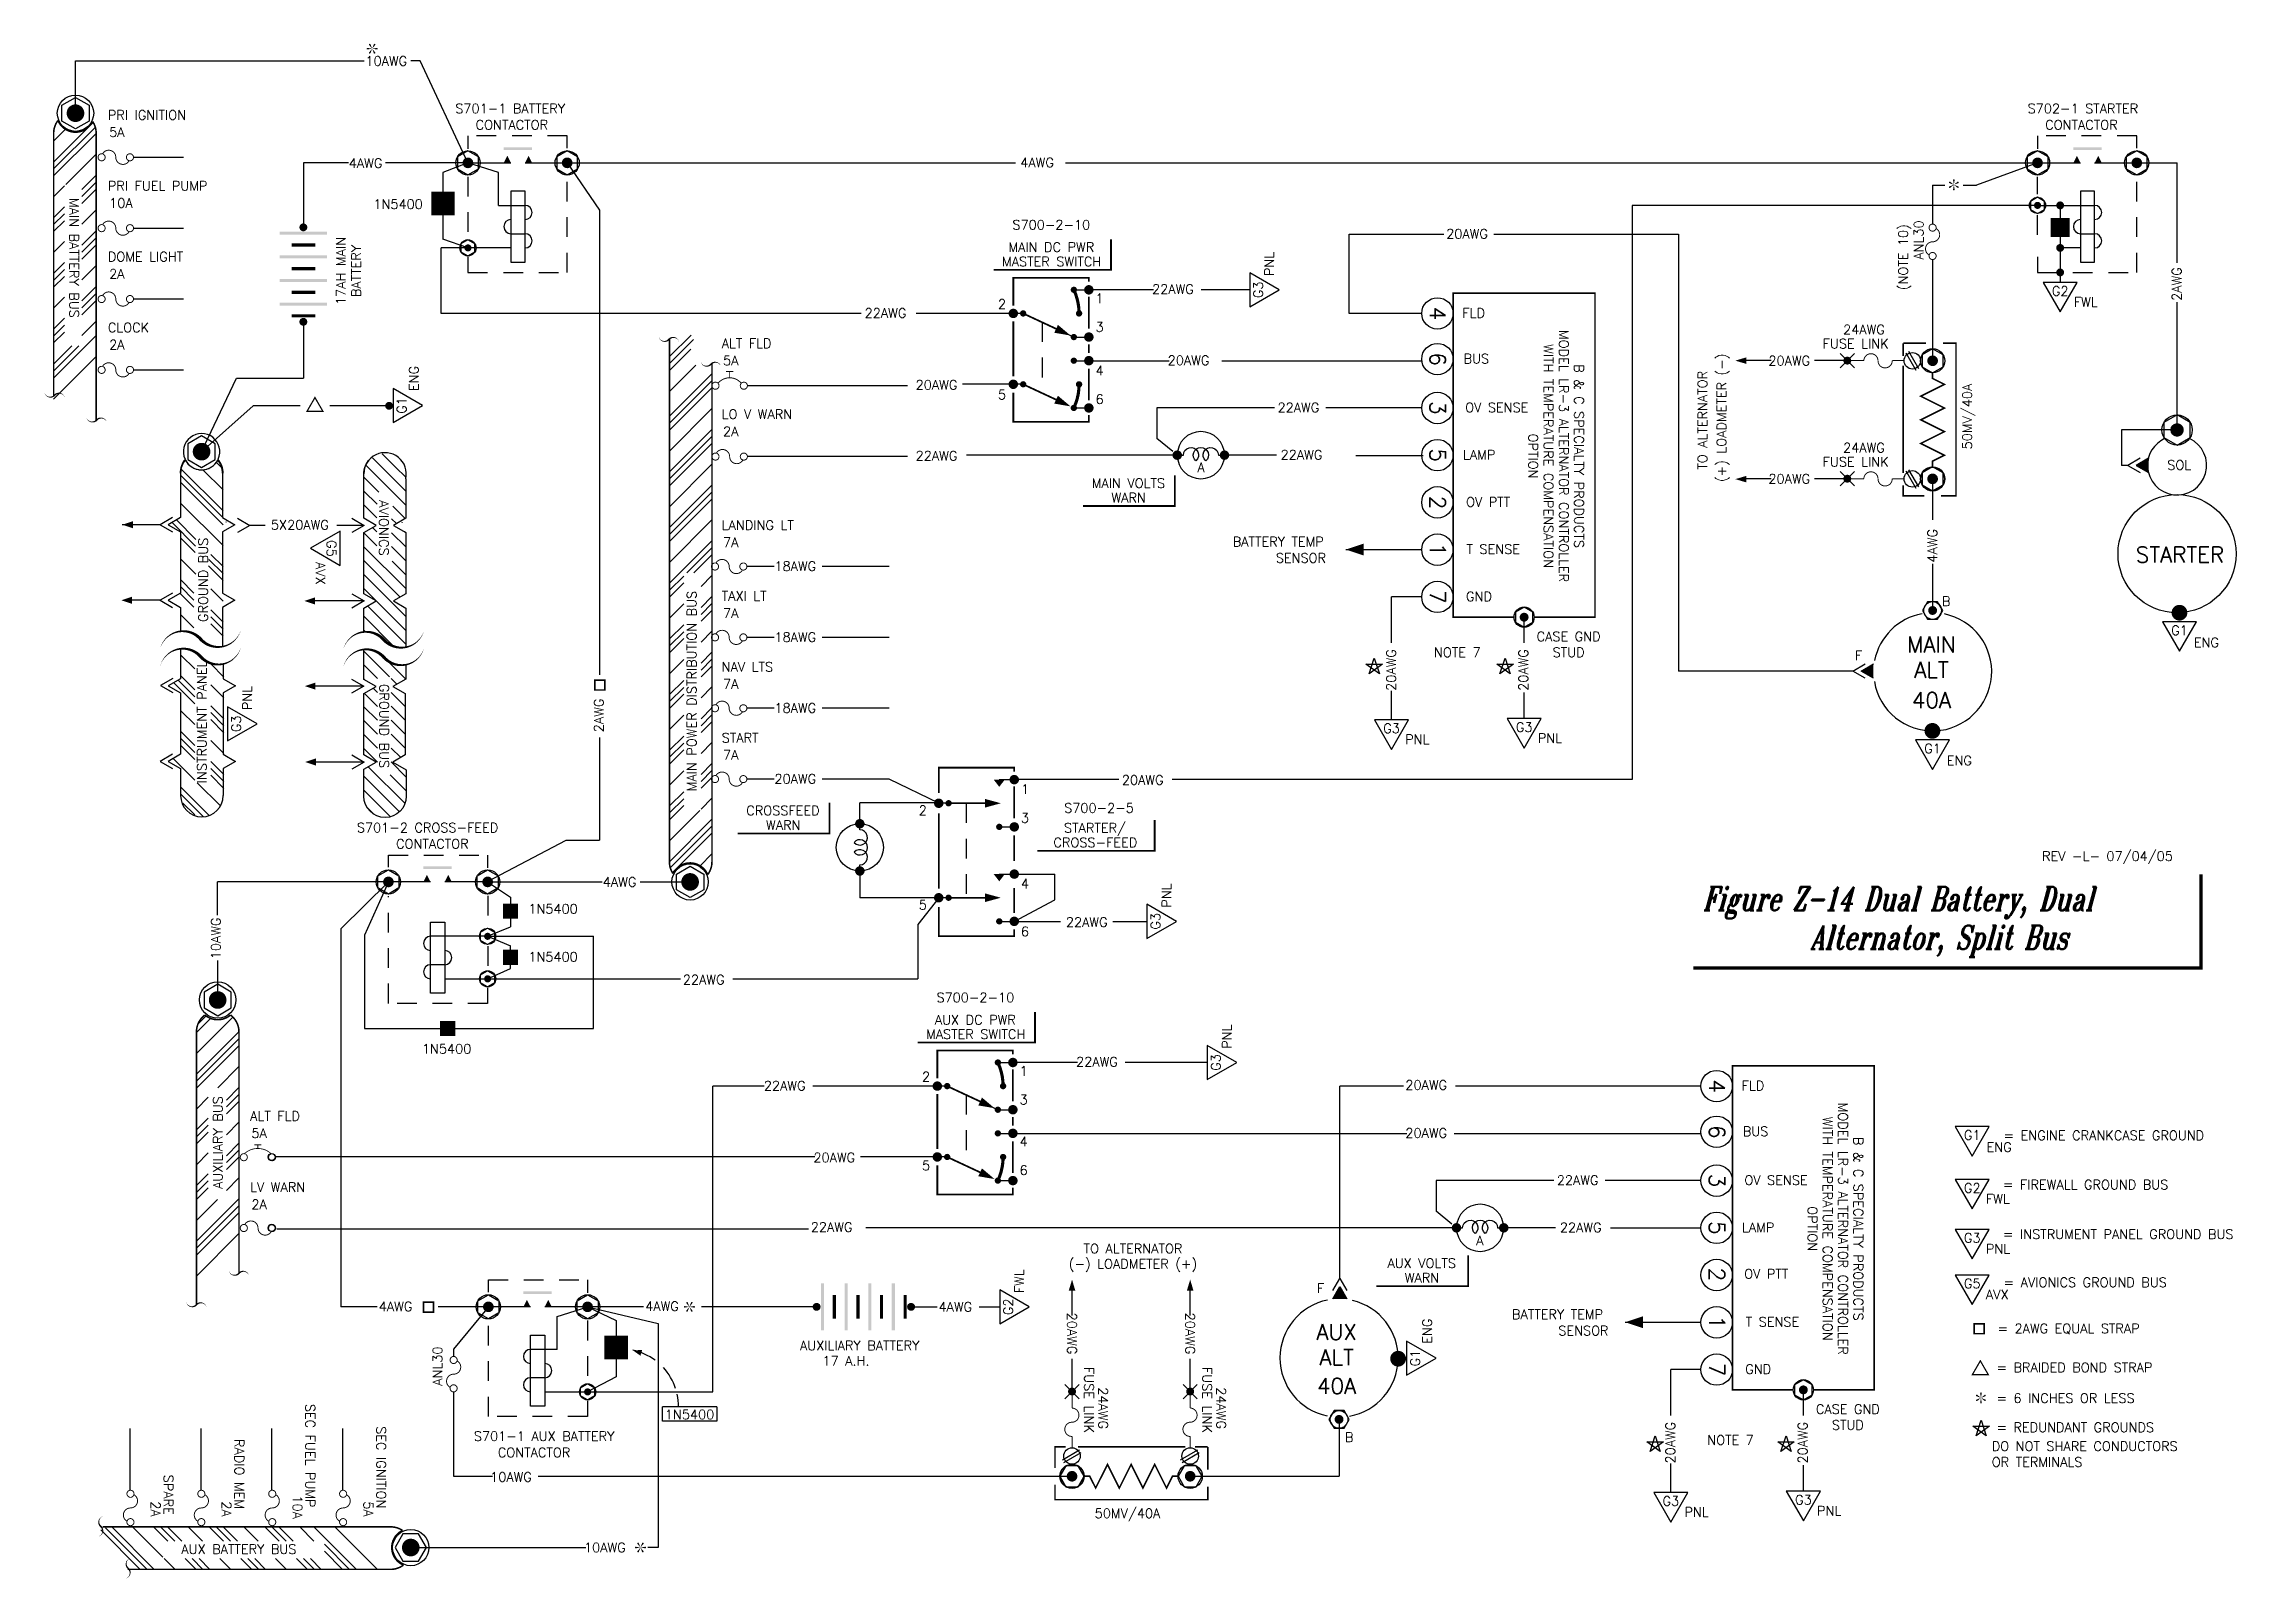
# Model space of a CAD drawing. Extents: x 1 to 15, y -1.3 to 8.4.
import ezdxf
from ezdxf.enums import TextEntityAlignment as Align

# ---------------------------------------------------------------- set-up
doc = ezdxf.new("R2010")
doc.units = 0
doc.header["$LTSCALE"] = 0.5
doc.header["$MEASUREMENT"] = 0
doc.linetypes.add('HIDDEN', pattern=[0.375, 0.25, -0.125])
doc.layers.get('0').update_dxf_attribs({"linetype": 'CONTINUOUS'})
doc.styles.add('ROMANT', font='ROMANT.SHX', dxfattribs={"width": 0.7, "oblique": 15})
doc.styles.get("Standard").update_dxf_attribs({"font": 'ROMANS.shx'})

msp = doc.modelspace()

# ---------------------------------------------------------------- texts
for s, height, p in [('10AWG', 0.05999961599994003, (3.078970856508691, 8.308052431930665)), ('PRI IGNITION', 0.06, (1.443434518101169, 7.965280143930269)), ('S701-1 BATTERY', 0.05999999999994, (3.649347327800519, 8.0059498883733)), ('CONTACTOR', 0.05999999999994, (3.778222851227055, 7.903092745516267)), ('S702-1 STARTER', 0.05999999999994, (13.63109620091593, 8.0059498883733)), ('CONTACTOR', 0.05999999999994, (13.74263230297897, 7.903092745516267)), ('5A', 0.06, (1.451823303875655, 7.856319296924166)), ('4AWG', 0.05999961599994003, (2.972776464825946, 7.659237373969836)), ('4AWG', 0.05999961599994003, (7.23592671737571, 7.663574013650573)), ('PRI FUEL PUMP', 0.06, (1.443434518101169, 7.515280143930269)), ('10A', 0.06, (1.451823303875655, 7.406319296924167)), ('20AWG', 0.05999961599994003, (9.940113824158088, 7.210714653019798)), ('DOME LIGHT', 0.06, (1.443434518101169, 7.06528014393027)), ('2A', 0.06, (1.451823303875655, 6.956319296924168)), ('22AWG', 0.05999961599994003, (8.072653740433493, 6.859532316568986)), ('22AWG', 0.05999961599994003, (6.247919338335796, 6.707304416045572)), ('CLOCK', 0.06, (1.443434518101169, 6.615280143930269)), ('2A', 0.06, (1.451823303875655, 6.506319296924167)), ('ALT FLD', 0.06, (5.340465789008908, 6.51469260167554)), ('FUSE LINK', 0.05999999999994, (12.32996335314508, 6.513063416389738)), ('24AWG', 0.05999999999994, (12.45954996000934, 6.602540301932976)), ('5A', 0.06, (5.348854574783394, 6.405731754669437)), ('20AWG', 0.05999961599994003, (8.17180136549514, 6.407265440493317)), ('20AWG', 0.05999999999994, (11.98536282567164, 6.405105242086702)), ('20AWG', 0.05999961599994003, (6.57169083232994, 6.251095193230141)), ('LO V WARN', 0.06, (5.340465789008908, 6.064692601675544)), ('22AWG', 0.05999961599994003, (8.869172882005072, 6.10726544049332)), ('2A', 0.06, (5.348854574783394, 5.955731754669435)), ('22AWG', 0.05999961599994003, (6.57169083232994, 5.801095193230138)), ('22AWG', 0.05999961599994003, (8.888786171415932, 5.80730441604558)), ('24AWG', 0.05999999999994, (12.45954996000934, 5.852540301932976)), ('20AWG', 0.05999999999994, (11.98536282567164, 5.655105242086702)), ('FUSE LINK', 0.05999999999994, (12.32996335314508, 5.763063416389738)), ('LANDING LT', 0.06, (5.340465789008908, 5.360289136764782)), ('7A', 0.06, (5.348854574783394, 5.25132828975868)), ('BATTERY TEMP', 0.06, (8.584727379997139, 5.255705627371254)), ('18AWG', 0.05999961599994003, (5.675334876971119, 5.099399764288504)), ('SENSOR', 0.06, (8.858254764757723, 5.15206163435897)), ('TAXI LT', 0.06, (5.340465789008908, 4.910289136764783)), ('7A', 0.06, (5.348854574783394, 4.801328289758681)), ('18AWG', 0.05999961599994003, (5.675334876971119, 4.649399764288505)), ('NAV LTS', 0.06, (5.340465789008908, 4.460289136764783)), ('7A', 0.06, (5.348854574783394, 4.351328289758681)), ('18AWG', 0.05999961599994003, (5.675334876971119, 4.199399764288505)), ('START', 0.06, (5.340465789008908, 4.010289136764783)), ('7A', 0.06, (5.348854574783394, 3.901328289758681)), ('20AWG', 0.05999961599994003, (5.675334876971119, 3.749399764288505)), ('20AWG', 0.05999961599994003, (7.880822677921826, 3.742210536128011)), ('S701-2 CROSS-FEED', 0.05999999999994, (3.024636498743729, 3.439486404475874)), ('CONTACTOR', 0.05999999999994, (3.273361745115457, 3.336629261618841)), ('4AWG', 0.05999999999994, (4.585373897000638, 3.09406627277127)), ('22AWG', 0.05999961599994003, (7.525473966718833, 2.839239271459789)), ('22AWG', 0.05999961599994003, (5.093775736905071, 2.474061277978818)), ('22AWG', 0.05999961599994003, (7.590303082105249, 1.95253339916244)), ('22AWG', 0.05999961599994003, (5.608139247608007, 1.800305498639026)), ('20AWG', 0.05999961599994003, (9.680665118318435, 1.804986030987936)), ('ALT FLD', 0.06, (2.346566544570171, 1.607693684268994)), ('5A', 0.06, (2.354955330344657, 1.498732837262891)), ('20AWG', 0.05999961599994003, (9.680665118318435, 1.500266523086771)), ('20AWG', 0.05999961599994003, (5.922713516387601, 1.344096275823595)), ('22AWG', 0.05999961599994003, (10.64199641493506, 1.200266523086774)), ('LV WARN', 0.06, (2.346566544570171, 1.156332306983436)), ('2A', 0.06, (2.354955330344657, 1.047371459977334)), ('22AWG', 0.05999961599994003, (5.906139870167562, 0.9026939112081438)), ('22AWG', 0.05999961599994003, (10.66160970434592, 0.9003054986390415)), ('4AWG', 0.05999999999994, (3.163370718004535, 0.3984505695428071)), ('4AWG', 0.05999999999994, (4.855102256225953, 0.3996631201450418)), ('4AWG', 0.05999999999994, (6.716717678244306, 0.3961295322813898)), ('BATTERY TEMP', 0.06, (10.35755091292713, 0.3487067099647012)), ('SENSOR', 0.06, (10.65167565408865, 0.2450627169524315)), ('S701-1 AUX BATTERY', 0.05999999999994, (3.767073573527502, -0.4256345888420823)), ('CONTACTOR', 0.05999999999994, (3.919099215770258, -0.5284917316991153)), ('10AWG', 0.05999999999994, (3.870592175122246, -0.6842176356935576)), ('10AWG', 0.05999999999994, (4.466321882143549, -1.131938165699115))]:
    msp.add_text(s, height=height).set_placement(p)
for s, height, rotation, p in [('MAIN BATTERY BUS', 0.05999999999994002, 270, (1.19913521505566, 7.087769394812216)), ('4', 0.1, 270, (9.836395991150068, 6.734787589783137)), ('MODEL LR-3 ALTERNATOR CONTROLLER', 0.06, 270, (10.65610179758704, 5.829174283662992)), ('6', 0.1, 270, (9.836395991150068, 6.444870312490592)), ('WITH TEMPERATURE COMPENSATION', 0.06, 270, (10.55895894044418, 5.829174283662992)), ('B & C SPECIALTY PRODUCTS', 0.06, 270, (10.7532446547299, 5.829174283662992)), ('3', 0.1, 270, (9.836395991150068, 6.134787589783135)), ('5', 0.1, 270, (9.836395991150068, 5.834787589783138)), ('OPTION', 0.06, 270, (10.46181608330133, 5.829174283662992)), ('2', 0.1, 270, (9.836395991150068, 5.534787589783141)), ('1', 0.1, 270, (9.836395991150068, 5.234787589783137)), ('MAIN POWER DISTRIBUTION BUS', 0.05999999999994002, 90, (5.180110637765756, 4.336319469441223)), ('7', 0.1, 270, (9.836395991150068, 4.93478758978314)), ('4', 0.1, 270, (11.60921952408006, 1.827788672376591)), ('AUXILIARY BUS', 0.05999999999994002, 90, (2.171826161134964, 1.469369748106533)), ('MODEL LR-3 ALTERNATOR CONTROLLER', 0.06, 270, (12.42892533051703, 0.9221753662564458)), ('6', 0.1, 270, (11.60921952408006, 1.537871395084045)), ('WITH TEMPERATURE COMPENSATION', 0.06, 270, (12.33178247337417, 0.9221753662564458)), ('B & C SPECIALTY PRODUCTS', 0.06, 270, (12.52606818765989, 0.9221753662564458)), ('3', 0.1, 270, (11.60921952408006, 1.227788672376589)), ('OPTION', 0.06, 270, (12.23463961623132, 0.9221753662564458)), ('5', 0.1, 270, (11.60921952408006, 0.9277886723765922)), ('2', 0.1, 270, (11.60921952408006, 0.6322245468608587)), ('1', 0.1, 270, (11.60921952408006, 0.3277886723765908)), ('7', 0.1, 270, (11.60921952408006, 0.02778867237658655))]:
    msp.add_text(s, height=height, rotation=rotation).set_placement(p, align=Align.CENTER)
at = {"color": 7}
msp.add_text('1N5400', height=0.06, dxfattribs=at).set_placement((3.442741661191363, 7.399168716977954), align=Align.RIGHT)
for s, height, p in [('S700-2-10', 0.05999999999994002, (7.433101885350764, 7.268161601465007)), ('MAIN DC PWR', 0.05999999999994002, (7.433101885350764, 7.12619702053173)), ('MASTER SWITCH', 0.05999999999994002, (7.435241666836687, 7.034125030106697)), ('A', 0.06, (8.383637413519136, 5.727664151190287)), ('MAIN VOLTS', 0.05999999999994002, (7.922225725532579, 5.626811846140793)), ('WARN', 0.05999999999994002, (7.924365507018509, 5.53473985571576)), ('STARTER', 0.1, (14.59861774473105, 5.153402455661165)), ('F', 0.06, (12.55762295124054, 4.532989966354462)), ('MAIN', 0.1, (13.02080969158835, 4.582343554462467)), ('ALT', 0.1, (13.02080969158835, 4.42169573410647)), ('40A', 0.1, (13.02080969158835, 4.228918349679267)), ('S700-2-5', 0.06, (7.735675096814388, 3.56439492411052)), ('CROSSFEED', 0.05999999999994002, (5.729294796742304, 3.547717079263281)), ('WARN', 0.05999999999994002, (5.731434578228233, 3.455645088838248)), ('STARTER/', 0.05999999999994002, (7.710342295767765, 3.437503450741595)), ('CROSS-FEED', 0.05999999999994002, (7.712482077253695, 3.345431460316561)), ('1N5400', 0.06, (4.269636958729545, 2.924038096933411)), ('1N5400', 0.06, (4.269636958729545, 2.619072974916073)), ('S700-2-10', 0.05999999999994002, (6.95075122702252, 2.361162684058461)), ('AUX DC PWR', 0.05999999999994002, (6.95075122702252, 2.219198103125184)), ('1N5400', 0.06, (3.594117380877692, 2.034874163051628)), ('MASTER SWITCH', 0.05999999999994002, (6.952891008508443, 2.127126112700151)), ('A', 0.06, (10.15378964511983, 0.8167696531299986)), ('(-) LOADMETER (+)', 0.06, (7.951477874385159, 0.6687386290806989)), ('TO ALTERNATOR', 0.06, (7.951477874385159, 0.765881486223555)), ('AUX VOLTS', 0.05999999999994002, (9.784314914427489, 0.6728853841410247)), ('F', 0.06, (9.143088481908602, 0.5140848424450004)), ('WARN', 0.05999999999994002, (9.786454695913418, 0.5808133937159914)), ('AUX', 0.1, (9.244257219215084, 0.2160898090151866)), ('ALT', 0.1, (9.244257219215084, 0.05544198865918926)), ('40A', 0.1, (9.244257219215084, -0.1266255410776163)), ('1N5400', 0.06, (5.136455436941254, -0.2873777740252185)), ('50MV/40A', 0.06, (7.916660268277772, -0.915561880575658))]:
    msp.add_text(s, height=height, dxfattribs=at).set_placement(p, align=Align.CENTER)
for s, height, rotation, p in [('(NOTE 10)', 0.05999999999994, 90, (12.8711969403981, 6.882530599808229)), ('ANL30', 0.05999999999994, 90, (12.96936043428479, 7.07610598975365)), ('2AWG', 0.05999999999994, 90, (14.607543267051, 6.814678041517791)), ('4AWG', 0.05999999999994, 90, (13.05632732945813, 5.152380074629859)), ('20AWG', 0.05999999999994, 90, (9.619994198928145, 4.338177000409074)), ('20AWG', 0.05999999999994, 90, (10.45976054857348, 4.338177000409074)), ('20AWG', 0.05999999999994, 270, (7.534511254000435, 0.3890969505009503)), ('20AWG', 0.05999999999994, 270, (8.284511254000435, 0.3890969505009538)), ('ANL30', 0.05999999999994, 90, (3.566422063239352, -0.07534596152914941)), ('FUSE LINK', 0.05999999999994, 270, (7.642469428303471, 0.04449642302750423)), ('FUSE LINK', 0.05999999999994, 270, (8.392469428303471, 0.04449642302750778)), ('24AWG', 0.05999999999994, 270, (7.731946313846709, -0.0850901838367557)), ('24AWG', 0.05999999999994, 270, (8.48194631384671, -0.08509018383675215)), ('SEC FUEL PUMP', 0.06, 270, (2.69861187412295, -0.1902633327071641)), ('SEC IGNITION', 0.06, 270, (3.148611874122949, -0.3321412413841192)), ('20AWG', 0.05999999999994, 90, (11.39281773185814, -0.5688219169974724)), ('20AWG', 0.05999999999994, 90, (12.23258408150347, -0.5688219169974724)), ('RADIO MEM', 0.06, 270, (2.24861187412295, -0.4131345106844801)), ('SPARE', 0.06, 270, (1.79861187412295, -0.639765748988476)), ('2A', 0.06, 270, (1.717066207049319, -0.8091200954995188)), ('2A', 0.06, 270, (2.16706620704932, -0.8091200954995188)), ('10A', 0.06, 270, (2.61706620704932, -0.7714473046888355)), ('5A', 0.06, 270, (3.067066207049319, -0.8091200954995188))]:
    msp.add_text(s, height=height, rotation=rotation).set_placement(p)
for s, height, p in [('17AH MAIN', 0.06, (2.952348965168637, 7.004187378121626)), ('BATTERY', 0.06, (3.049491822311493, 7.004187378121626)), ('(+) LOADMETER (-)', 0.06, (11.71745645122787, 6.07198727567926)), ('TO ALTERNATOR', 0.06, (11.59643188169079, 6.056077643058148)), ('50MV/40A', 0.06, (13.27729944039974, 6.079942072614431)), ('GROUND BUS', 0.05999999999994002, (2.078963678823355, 5.042683019928722)), ('INSTRUMENT PANEL', 0.05999999999994002, (2.070541646754686, 4.140456287823133)), ('2AWG', 0.05999999999994002, (4.589934000969633, 4.182053576346382)), ('10AWG', 0.05999999999994002, (2.159283424882302, 2.765774821251669))]:
    msp.add_text(s, height=height, rotation=90, dxfattribs=at).set_placement(p, align=Align.CENTER)
for s, height, p in [('2', 0.06, (7.120194432902535, 6.764485081843693)), ('1', 0.06, (7.739410248818556, 6.800957885861029)), ('FLD', 0.05999961599994003, (10.11427840410671, 6.707569429459118)), ('3', 0.06, (7.739410248818556, 6.618593865774356)), ('4', 0.06, (7.739410248818556, 6.342262003359279)), ('BUS', 0.05999961599994003, (10.13119307611738, 6.417652152166573)), ('5', 0.06, (7.120194432902535, 6.189313545049215)), ('6', 0.06, (7.739410248818556, 6.159897983272606)), ('OV SENSE', 0.05999961599994003, (10.26087222819918, 6.107569429459117)), ('LAMP', 0.05999961599994003, (10.14893086833842, 5.807569429459113)), ('SOL', 0.06, (14.59361416166519, 5.742094136258507)), ('OV PTT', 0.05999961599994003, (10.20612461315439, 5.507569429459123)), ('T SENSE', 0.05999961599994003, (10.23831933218496, 5.207569429459111)), ('GND', 0.05999961599994003, (10.14810774812805, 4.907569429459114)), ('NOTE 7', 0.06, (10.01030579181065, 4.552588630450648)), ('CASE GND', 0.06, (10.71696699217698, 4.653245333349203)), ('STUD', 0.06, (10.71696699217698, 4.552588630450648)), ('1', 0.06, (7.265931782069186, 3.683218784697447)), ('2', 0.06, (6.617087755289196, 3.549248594356433)), ('3', 0.06, (7.265931782069186, 3.500854764610773)), ('4', 0.06, (7.265931782069186, 3.083218784697449)), ('5', 0.06, (6.617087755289196, 2.949248594356437)), ('6', 0.06, (7.265931782069186, 2.779739292000288)), ('1', 0.06, (7.257059590490313, 1.893959016889879)), ('2', 0.06, (6.637843774574291, 1.857486212872543)), ('FLD', 0.05999961599994003, (11.8871019370367, 1.800570512052572)), ('3', 0.06, (7.257059590490313, 1.711594996803206)), ('BUS', 0.05999961599994003, (11.90401660904737, 1.510653234760027)), ('4', 0.06, (7.257059590490313, 1.446277586782066)), ('5', 0.06, (6.637843774574291, 1.293329128472002)), ('6', 0.06, (7.257059590490313, 1.263913566695392)), ('OV SENSE', 0.05999961599994003, (12.03369576112918, 1.200570512052571)), ('LAMP', 0.05999961599994003, (11.91995072036177, 0.9005705120525738)), ('OV PTT', 0.05999961599994003, (11.97167529709006, 0.6050063865368331)), ('G5', 0.06, (13.27965325872745, 0.5441517012878947)), ('T SENSE', 0.05999961599994003, (12.01114286511495, 0.3005705120525652)), ('GND', 0.05999961599994003, (11.92093128105804, 0.000570512052568084)), ('CASE GND', 0.06, (12.48979052510697, -0.2537535840573435)), ('NOTE 7', 0.06, (11.74525463684581, -0.4499288582267473)), ('STUD', 0.06, (12.48979052510697, -0.3544102869558978)), ('AUX BATTERY BUS', 0.05999999999994002, (2.275283091110323, -1.143056358151359))]:
    msp.add_text(s, height=height).set_placement(p, align=Align.CENTER)
for s, p in [('B', (13.08735305089681, 4.87701257268648)), ('REV -L- 07/04/05', (13.72254663132601, 3.258610923852657)), ('= ENGINE CRANKCASE GROUND', (13.47876143423204, 1.484917907287782)), ('= FIREWALL GROUND BUS', (13.47463970575634, 1.172263233982752)), ('= INSTRUMENT PANEL GROUND BUS', (13.47463970575634, 0.857209488429235)), ('= AVIONICS GROUND BUS', (13.47876143423204, 0.5514749709564466)), ('AVX', (13.36595997746052, 0.4743986148902026)), ('= 2AWG EQUAL STRAP', (13.43975698527225, 0.2586914806458793)), ('AUXILIARY BATTERY', (5.837398580039929, 0.1507807569254966)), ('17 A.H.', (5.980269245243504, 0.05363789978264055)), ('= BRAIDED BOND STRAP', (13.43325624377895, 0.01145208882806692)), ('= 6 INCHES OR LESS', (13.43325624377895, -0.1838773284486717)), ('B', (9.297074156486046, -0.4320854023847316)), ('= REDUNDANT GROUNDS', (13.43325624377895, -0.369189852531731)), ('OR TERMINALS', (13.4032312363063, -0.5895615027926677)), ('DO NOT SHARE CONDUCTORS', (13.4032312363063, -0.4893925708558786))]:
    msp.add_text(s, height=0.06, dxfattribs=at).set_placement(p)
at = {"color": 7, "style": 'ROMANT', "oblique": 15, "width": 0.7}
for s, p in [('Figure Z-14 Dual Battery, Dual', (11.56883265449647, 2.942477883096458)), ('Alternator, Split Bus', (12.25095014251545, 2.697785269680014))]:
    msp.add_text(s, height=0.15, dxfattribs=at).set_placement(p)

# ---------------------------------------------------------------- blocks, each defined once
blk = doc.blocks.new('SPADETERM')
at = {"color": 7}
for p, q in [((0, 0), (-0.09778629398190475, 0.0564569431535098)), ((-0.09778629398190475, -0.0564569431535098), (0, 0)), ((0.06509466086077254, 0), (-0.03269163312113221, 0.0564569431535098)), ((-0.03269163312113221, -0.0564569431535098), (0.06509466086077254, 0))]:
    blk.add_line(p, q, dxfattribs=at)
blk = doc.blocks.new('SPADTERM')
at = {"color": 7, "xscale": 0.8, "yscale": 0.8, "zscale": 0.8, "rotation": 270}
blk.add_blockref('SPADETERM', (0, 0.05207572868861732), dxfattribs=at)
blk = doc.blocks.new('FUSE')
blk.add_lwpolyline([(0.1404259733037172, -0.03625724772812688, 0.01, 0.01, -729.2147678623838), (0.1406250000000036, -0.03630921887069505, 0.01, 0.01, -0.7745966692415445), (0, 0, 0.01, 0.01, 0.7745966692414826), (-0.1406250000000036, 0.03630921887069505, 0.01, 0.01, 55.55771820439573), (-0.1380376597728556, 0.03554085559310494, 0.01, 0.01, 55.55771820439573)], format="xyseb")
blk = doc.blocks.new('STAR')
at = {"color": 7}
for points in [[(-6.661338147750939e-16, 0, 0, 0.01, 0), (-0.03000000000000069, 0, 0, 0, 0)], [(-9.992007221626409e-16, 0, 0, 0.01, 0), (-0.01500000000000112, 0.02598076211353373, 0, 0, 0)], [(-5.551115123125783e-16, -8.881784197001252e-16, 0, 0.01, 0), (-0.01500000000000079, -0.02598076211353373, 0, 0, 0)], [(-6.661338147750939e-16, 8.881784197001252e-16, 0, 0.01, 0), (0.01499999999999946, 0.02598076211353373, 0, 0, 0)], [(-8.881784197001252e-16, 0, 0, 0.01, 0), (0.01499999999999924, -0.02598076211353373, 0, 0, 0)], [(-6.661338147750939e-16, 0, 0, 0.01, 0), (0.02999999999999936, 0, 0, 0, 0)]]:
    blk.add_lwpolyline(points, format="xyseb", dxfattribs=at)
for points in [[(-0.02750000000000075, 0, 0.005, 0.005, 1), (-0.03250000000000064, 0, 0.005, 0.005, 1)], [(-0.01375000000000115, 0.02381569860407229, 0.005, 0.005, 1), (-0.0162500000000011, 0.02814582562299428, 0.005, 0.005, 1)], [(0.01374999999999948, 0.02381569860407318, 0.005, 0.005, 1), (0.01624999999999943, 0.02814582562299517, 0.005, 0.005, 1)], [(0.02749999999999941, 0, 0.005, 0.005, 1), (0.03249999999999931, 0, 0.005, 0.005, 1)], [(-0.01375000000000082, -0.02381569860407318, 0.005, 0.005, 1), (-0.01625000000000076, -0.02814582562299517, 0.005, 0.005, 1)], [(0.01374999999999926, -0.02381569860407229, 0.005, 0.005, 1), (0.01624999999999921, -0.02814582562299428, 0.005, 0.005, 1)]]:
    blk.add_lwpolyline(points, format="xyseb", close=True, dxfattribs=at)
blk = doc.blocks.new('ARROWHEAD', base_point=(5.399999999999999, 17.1))
blk.add_lwpolyline([(5.399999999999999, 17.1, 0, 0.075, 0), (5.2875, 17.1, 0.075, 0.075, 0)], format="xyseb")
blk = doc.blocks.new('BAT', base_point=(4.05, 6.75))
for centre in [(4.05, 6.75), (4.05, 6.15)]:
    blk.add_circle(centre, 0.02)
for points in [[(4.2, 6.702500000000001), (4.2, 6.7225), (3.9, 6.702500000000001), (3.9, 6.7225)], [(4.2, 6.5525), (4.2, 6.5725), (3.9, 6.5525), (3.9, 6.5725)], [(4.125, 6.6275), (4.125, 6.6475), (3.975, 6.6275), (3.975, 6.6475)], [(4.2, 6.402500000000001), (4.2, 6.4225), (3.9, 6.402500000000001), (3.9, 6.4225)], [(4.125, 6.4775), (4.125, 6.4975), (3.975, 6.4775), (3.975, 6.4975)], [(4.2, 6.2525), (4.2, 6.2725), (3.9, 6.2525), (3.9, 6.2725)], [(4.125, 6.327500000000001), (4.125, 6.3475), (3.975, 6.327500000000001), (3.975, 6.3475)], [(4.125, 6.1775), (4.125, 6.1975), (3.975, 6.1775), (3.975, 6.1975)]]:
    blk.add_trace(points)
blk = doc.blocks.new('DOT')
at = {"color": 7}
blk.add_lwpolyline([(-0.01249999999999929, 0, 0.025, 0.025, 1), (0.01249999999999929, 0, 0.025, 0.025, 1)], format="xyseb", close=True, dxfattribs=at)
blk = doc.blocks.new('LAMP')
for p, q in [((0, 0), (0.03877701951980583, 0)), ((0.2612229804801958, 0), (0.3000000000000007, 0))]:
    blk.add_line(p, q)
for points in [[(-0.01499999999999968, 0, 0.03, 0.03, 1), (0.01499999999999968, 0, 0.03, 0.03, 1)], [(0.285000000000001, 0, 0.03, 0.03, 1), (0.3150000000000004, 0, 0.03, 0.03, 1)]]:
    blk.add_lwpolyline(points, format="xyseb", close=True)
blk.add_circle((0.1500000000000004, 0), 0.15)
for centre, start, end in [((0.08719172867000857, 0), 180, 49.56020690844326), ((0.1500000000000004, 0), 130.4397930915567, 49.56020690844189), ((0.212808271329993, 0), 130.4397930915589, 0)]:
    blk.add_arc(centre, 0.04841470915020239, start, end)
blk = doc.blocks.new('CUTOFF')
at = {"color": 7}
blk.add_lwpolyline([(-0.1278728342885813, -0.02914608058412682, 0, 0.02, -0.591879645207404), (0, 0, 0.02, 0, 0.591879645207404), (0.1278728342885955, 0.02914608058414103, 0, 0, 0.591879645207404)], format="xyseb", dxfattribs=at)
blk = doc.blocks.new('*X11')
at = {"color": 0}
for p, q in [((0.8310017645645298, -34.48014312093868), (0.9698884297944207, -34.34125645570879)), ((0.8375071683412676, -34.51783189098611), (1.01408260361858, -34.34125645570879)), ((0.8404488839358415, -34.42650182774322), (0.9161911762355053, -34.35075953544355)), ((1.061036707237144, -34.42688487356271), (1.19849896605083, -34.28942261474902)), ((1.193619228709622, -34.42688487356271), (1.279247646563534, -34.34125645570879)), ((1.237813402533781, -34.42688487356271), (1.323441820387693, -34.34125645570879)), ((1.28200757635794, -34.42688487356271), (1.367635994211853, -34.34125645570879)), ((1.414590097830418, -34.42688487356271), (1.50021851568433, -34.34125645570879)), ((1.547172619302896, -34.42688487356271), (1.68074486574228, -34.29331262712332)), ((1.591366793127055, -34.42688487356271), (1.696921056061186, -34.32133061062857)), ((1.635560966951214, -34.42688487356271), (1.721189384805126, -34.34125645570879)), ((1.768143488423692, -34.42688487356271), (1.853771906277604, -34.34125645570879)), ((0.8961235574347107, -34.59179802336514), (1.045087084169674, -34.44283449663018)), ((1.009247646563815, -34.61125645570851), (1.092574205021734, -34.52792989725059)), ((1.053441820387974, -34.61125645570851), (1.136768378845893, -34.52792989725059)), ((1.097635994212133, -34.61125645570851), (1.180962552670052, -34.52792989725059)), ((1.230218515684611, -34.61125645570851), (1.31354507414253, -34.52792989725059)), ((1.362801037157089, -34.61125645570851), (1.446127595615008, -34.52792989725059)), ((1.406995210981248, -34.61125645570851), (1.490321769439167, -34.52792989725059)), ((1.451189384805407, -34.61125645570851), (1.534515943263326, -34.52792989725059)), ((1.583771906277885, -34.61125645570851), (1.667098464735804, -34.52792989725059)), ((1.716354427750363, -34.61125645570851), (1.799680986208281, -34.52792989725059))]:
    blk.add_line(p, q, dxfattribs=at)
blk = doc.blocks.new('SPLICE')
for p, q in [((-0.04540863766729331, -0.04540863766729331), (0.04540863766729686, 0.04540863766729331)), ((0.04540863766729331, -0.04540863766730041), (-0.04540863766729331, 0.04540863766729331))]:
    blk.add_line(p, q)
blk.add_blockref('DOT', (0, 0))
blk = doc.blocks.new('DIODE')
blk.add_lwpolyline([(0, 0, 0.15, 0.15, 0), (0, -0.02324600182806336, 0, 0.15, 0), (0, -0.1510990118823976, 0.15, 0.15, 0)], format="xyseb")
blk = doc.blocks.new('G1')
blk.add_lwpolyline([(-0.10814064147376, 0), (0, -0.1873050853956357), (0.1081406414737529, 0)], close=True)
blk.add_text('G1', height=0.06).set_placement((0.0003153238489090882, -0.08411461235873219), align=Align.CENTER)
blk.add_text('ENG', height=0.06).set_placement((0.09115746011664072, -0.1611051348217769))
blk = doc.blocks.new('G3')
blk.add_lwpolyline([(-0.1081406414737565, 0), (3.552713678800501e-15, -0.1873050853956357), (0.1081406414737565, 0)], close=True)
blk.add_text('G3', height=0.06).set_placement((0.0003153238489126409, -0.08411461235873219), align=Align.CENTER)
at = {"color": 7}
blk.add_text('PNL', height=0.06, dxfattribs=at).set_placement((0.08662204258197725, -0.1538676987564243))
blk = doc.blocks.new('G2')
blk.add_lwpolyline([(-0.10814064147376, 0), (0, -0.1873050853956357), (0.1081406414737529, 0)], close=True)
blk.add_text('G2', height=0.06).set_placement((0.0003153238489090882, -0.08411461235873219), align=Align.CENTER)
at = {"color": 7}
blk.add_text('FWL', height=0.06, dxfattribs=at).set_placement((0.0866220425819737, -0.1538676987564243))
blk = doc.blocks.new('CB')
for points in [[(-0.3047399613886519, -0.03719923071831133, 0.01, 0.01, 273.9696988207883), (-0.3052825490245326, -0.0371260646420204, 0.01, 0.01, 273.9696988207883)], [(-0.02704903082498689, 0.02597306164975421, 0.01, 0.01, 0.4727572666355321), (-0.2729509691754153, 0.02597306164926749, 0.01, 0.01, 0.4727572666355321)], [(-0.1875, 0.1499999999999986, 0.01, 0.01, 0), (-0.1125000000000007, 0.1499999999999986, 0.01, 0.01, 0)], [(-0.1500000000000021, 0.08409902576697448, 0.01, 0.01, 0), (-0.1500000000000021, 0.1499999999999986, 0.01, 0.01, 0)], [(-0.005842398127015258, -0.03704208935961262, 0.01, 0.01, 692.0208592420624), (-0.006056408857205042, -0.03700770070883053, 0.01, 0.01, 692.0208592420624)]]:
    blk.add_lwpolyline(points, format="xyseb")
blk = doc.blocks.new('avx_ground')
h = blk.add_hatch()
h.set_pattern_fill('ANSI31', scale=0.5, angle=90, style=0)
h.set_pattern_definition([(135, (-1.780592453618943, 0.8659879708414433), (-0.04419417382415922, -0.04419417382415922), [])])
edge = h.paths.add_edge_path()
edge.add_arc((0.9621572099771623, -0.7379647294133607), 0.1496063668150835, 221.5992287441234, 280.6318353322371)
edge.add_line((0.9897592064346981, -0.8850028019767873), (0.9897592064346981, -0.9756672014138026))
edge.add_line((0.9897592064346981, -0.9756672014138026), (0.9079301712491699, -1.022911216905688))
edge.add_line((0.9079301712491699, -1.022911216905689), (0.9861592064346993, -1.068076771428499))
edge.add_line((0.9861592064346993, -1.068076771428499), (0.9861592064346993, -1.457745662382882))
edge.add_line((0.9861592064346993, -1.457745662382882), (0.9079301712491699, -1.502911216905686))
edge.add_line((0.9079301712491699, -1.502911216905686), (0.9933592064346817, -1.552233693366651))
edge.add_line((0.9933592064346826, -1.552233693366651), (0.9933592064346826, -1.720225106264023))
edge.add_arc((0.858359206434816, -1.720159708121288), 0.1350000158402988, 180.027755831656, 359.9722441683441, ccw=False)
edge.add_line((0.7233592064349494, -1.720225106264023), (0.7233592064349494, -1.548076771428496))
edge.add_line((0.7233592064349494, -1.548076771428496), (0.8015882416204789, -1.502911216905686))
edge.add_line((0.8015882416204789, -1.502911216905686), (0.7233592064349494, -1.457745662382882))
edge.add_line((0.7233592064349494, -1.457745662382882), (0.7233592064349494, -1.068076771428499))
edge.add_line((0.7233592064349494, -1.068076771428499), (0.8015882416204789, -1.022911216905689))
edge.add_line((0.8015882416204789, -1.022911216905689), (0.7233592064349512, -0.977745662382886))
edge.add_line((0.7233592064349512, -0.9777456623828851), (0.7233592064349503, -0.7877689034542845))
edge.add_arc((0.7384038250476594, -0.9366168945136648), 0.1496063668151031, 41.59922874412803, 95.7714965653796, ccw=False)
edge = h.paths.add_edge_path(flags=16)
edge.add_line((0.8097990221927214, -0.9633248781945003), (0.8097990221927214, -1.585018581231081))
edge.add_line((0.8097990221927214, -1.585018581231081), (0.8974523590014565, -1.585018581231081))
edge.add_line((0.8974523590014565, -1.585018581231081), (0.8974523590014565, -0.9611884670177115))
edge.add_line((0.8974523590014565, -0.9611884670177115), (0.811936906805685, -0.9611884670177115))
at = {"color": 7}
for p, q in [((0.8581019159176222, 0.3486139448645211), (0.7781496974878372, 0.4296839708031985)), ((0.9244322453847929, 0.3706719630456679), (0.8399480139330215, 0.4543865926002066)), ((0.818555563940075, 0.2113836015454309), (0.7233592064349565, 0.3065799590505494)), ((0.989759206434691, 0.1285683066991332), (0.7355612398512275, 0.3827662732825976)), ((0.989759206434691, 0.2169566543474515), (0.8581019159176222, 0.3486139448645211)), ((0.989759206434691, 0.3053450019957697), (0.9244322453847929, 0.3706719630456679)), ((0.8074860536941699, 0.1340647641430177), (0.7233592064349565, 0.2181916114022311)), ((-0.07822903518552238, 0.04516555452281068), (0, 0)), ((0, 0), (-0.07822903518552238, -0.04516555452281068)), ((0.09656582598735852, 0), (-0.001316024556970774, 0)), ((0.7262799528684099, 0), (0.5519217814895221, 0)), ((0.6480509176828875, 0.04516555452281068), (0.7262799528684099, 0)), ((0.7262799528684099, 0), (0.6480509176828875, -0.04516555452281068)), ((0.805371791697568, 0.04779067849130136), (0.7233592064349565, 0.1298032637539128)), ((0.9305624985479373, 0.01098831928925037), (0.8998888348207581, 0.04166198301642954)), ((0.9865984655584388, 0.04334069992706713), (0.9072886098225705, 0.1226505556629345)), ((0.805371791697568, -0.1289860168053352), (0.7233592064349494, -0.04697343154271749)), ((0.9897592064346981, -0.4017617791907844), (0.7233592064349494, -0.1353617791910358)), ((0.805371791697568, -0.04059766915701779), (0.7782490253417498, -0.01347490280119956)), ((0.9897592064346981, -0.1365967362458296), (0.8998888348207581, -0.04672636463188873)), ((0.9897592064346981, -0.224985083894147), (0.8998888348207581, -0.1351147122802079)), ((0.9897592064346981, -0.04820838859751042), (0.9825597837144571, -0.04100896587726943)), ((0.9546904696788907, -0.4550813900832953), (0.7233592064349494, -0.223750126839354)), ((0.9897592064346981, -0.3133734315424661), (0.9028978308747009, -0.226512055982468)), ((0.9897592064346981, -0.5785384744874209), (0.7233592064349494, -0.3121384744876732)), ((0.9897592064346981, -0.6669268221357401), (0.7233592064349494, -0.4005268221359914)), ((0.7262799528684099, -0.4799999999999969), (0.3822050695123735, -0.4799999999999969)), ((0.6480509176828875, -0.4348344454771933), (0.7262799528684099, -0.4799999999999969)), ((0.7262799528684099, -0.4799999999999969), (0.6480509176828875, -0.5251655545228076)), ((0.9897592064346981, -0.7553151697840583), (0.7463410294621973, -0.5118969928115575)), ((0.9149031157115957, -0.7688474267092733), (0.7233592064349494, -0.577303517432628)), ((0.7336873500362895, -0.6760200086822872), (0.7233592064349494, -0.6656918650809462)), ((0.7238161984026679, -1.020880780714254), (0.3847027017361615, -1.020880780714254)), ((0.6455871632171455, -0.9757152261914435), (0.7238161984026679, -1.020880780714254)), ((0.7238161984026679, -1.020880780714254), (0.6455871632171455, -1.066046335237058)), ((0.7262799528684099, -1.502911216905686), (0.3871664562019035, -1.502911216905686)), ((0.6480509176828875, -1.457745662382875), (0.7262799528684099, -1.502911216905686)), ((0.7262799528684099, -1.502911216905686), (0.6480509176828875, -1.548076771428496))]:
    blk.add_line(p, q, dxfattribs=at)
for points, format in [([(0.7233592064349494, -0.6767040204018517), (0.7233592064349494, -0.5251655545228076), (0.8015882416204789, -0.4799999999999969), (0.7233592064349494, -0.4348344454771933), (0.7233592064349494, -0.04516555452281068), (0.8015882416204789, 0), (0.7233592064349565, 0.04516555452281068), (0.7233592064349565, 0.3266800949237592, -0.1723418713335555), (0.7536131844690734, 0.4118462318698297)], "xyb"), ([(1.106026186089577, -0.6679337677428148, 0, 0.02, -0.591879645207404), (0.8502805175124148, -0.7262259289110684, 0.02, 0, 0.591879645207404), (0.5945348489352238, -0.7845180900793505, 0, 0, 0.591879645207404)], "xyseb"), ([(1.106026186089577, -0.7789986507952484, 0, 0.02, -0.591879645207404), (0.8502805175124148, -0.8372908119635021, 0.02, 0, 0.591879645207404), (0.5945348489352238, -0.8955829731317841, 0, 0, 0.591879645207404)], "xyseb"), ([(0.9897592064346981, -0.8850028019767873), (0.9897592064346981, -0.9756672014138026), (0.9079301712491699, -1.022911216905689), (0.9861592064346993, -1.068076771428499), (0.9861592064346993, -1.457745662382882), (0.9079301712491699, -1.502911216905686), (0.9933592064346826, -1.552233693366651), (0.9933592064346826, -1.720225106264023, -0.999515686649621), (0.7233592064349494, -1.720225106264023), (0.7233592064349494, -1.548076771428496), (0.8015882416204789, -1.502911216905686), (0.7233592064349494, -1.457745662382882), (0.7233592064349494, -1.068076771428499), (0.8015882416204789, -1.022911216905689), (0.7233592064349512, -0.9777456623828851), (0.7233592064349503, -0.7877689034542854)], "xyb")]:
    blk.add_lwpolyline(points, format=format, dxfattribs=at)
blk.add_lwpolyline([(0.989759206434691, 0.2957117239624374), (0.989759206434691, 0.04516555452281068), (0.9115301712491686, 0), (0.9897592064346981, -0.04516555452281068), (0.9897592064346981, -0.4348344454771933), (0.9115301712491686, -0.4799999999999969), (0.9897592064346981, -0.5251655545228076), (0.9897592064346981, -0.7739379189243545)], dxfattribs=at)
blk.add_lwpolyline([(0.5729653639729353, -0.03747789610761298), (0.3856602785772996, -0.145618537581373), (0.5729653639729353, -0.2537591790551259)], close=True, dxfattribs=at)
blk.add_circle((0.9667711205764729, 0.01741892294890413), 0.00033, dxfattribs=at)
for centre, radius, start, end in [((0.8583592064348231, 0.3266800949237716), 0.1349999999998669, 346.7385244638378, 180), ((0.856559206434822, 0.4640124722396326), 0.1154088387988206, 333.1271211858509, 334.6289738447018)]:
    blk.add_arc(centre, radius, start, end, dxfattribs=at)
at = {"color": 7, "xscale": 0.5999999999999996, "yscale": 0.5999999999999996, "zscale": 0.6000000000000001, "rotation": 180}
for p in [(0.3465783657257546, -0.4798006283818665), (0.3490759979495426, -1.020681409096124), (0.3515397524152846, -1.502711845287555)]:
    blk.add_blockref('ARROWHEAD', p, dxfattribs=at)
at = {"color": 7}
for s, height, p in [('AVIONICS', 0.05999999999994002, (0.8206827987053202, -0.01614020288949192)), ('G5', 0.06, (0.4888507516142031, -0.1459338614302821)), ('GROUND BUS', 0.05999999999994002, (0.8229454766425892, -1.273755870545668))]:
    blk.add_text(s, height=height, rotation=270, dxfattribs=at).set_placement(p, align=Align.CENTER)
blk.add_text('5X20AWG', height=0.06, dxfattribs=at).set_placement((0.317738694064456, -0.02663726717200454), align=Align.CENTER)
blk.add_text('AVX', height=0.06, rotation=270, dxfattribs=at).set_placement((0.4190976652165119, -0.2322405801633467))

# ---------------------------------------------------------------- linework, layer by layer
at = {"color": 7}
for p, q in [((1.238124856522396, 8.006605356002234), (1.238124856522396, 8.338527756361465)), ((1.238124856522396, 8.338527756361465), (3.070859984380735, 8.338527756361465)), ((3.426545638160597, 8.338527756361465), (3.366505448494929, 8.338527756361465)), ((3.72951374840555, 7.691096162940395), (3.426545638160597, 8.338527756361465)), ((1.606440137372682, 7.72684624840875), (1.92319896477995, 7.72684624840875)), ((2.684670070440875, 7.691096162940395), (2.684670070440875, 7.281722491440872)), ((2.9712063964151, 7.691096162940395), (2.684670070440875, 7.691096162940395)), ((3.72951374840555, 7.691096162940395), (3.206164274827847, 7.691096162940395)), ((3.72951374840555, 7.691096162940395), (3.571134040410579, 7.629617553348332)), ((3.923186039834574, 7.630355648542574), (3.728104907062095, 7.691096162940395)), ((4.359513748405552, 7.691096162940395), (4.565298263511172, 7.391096162940391)), ((4.359513748405552, 7.691096162940395), (7.205929545390466, 7.691096162940395)), ((7.523949177140649, 7.691096162940395), (13.69392320015747, 7.691096162940395)), ((13.69392320015747, 7.691096162940395), (13.30740914452546, 7.549450821470868)), ((14.32392320015747, 7.691096162940395), (14.5798400178778, 7.691096162940395)), ((14.5798400178778, 7.057158562413397), (14.5798400178778, 7.691096162940395)), ((3.571134040410579, 7.629617553348332), (3.571134040410579, 7.207214609313978)), ((3.923186039834574, 7.421096162940122), (3.923186039834574, 7.630355648542574)), ((13.02781790648812, 7.549450821470868), (13.02781790648812, 7.301787762861691)), ((13.02781790648812, 7.549450821470868), (13.10449208580195, 7.549450821470868)), ((13.22096614005296, 7.549450821470868), (13.30740914452546, 7.549450821470868)), ((4.565298263511172, 7.391096162940391), (4.565298263511176, 4.439715774133527)), ((13.69392320015747, 7.421096162940392), (11.12103459439684, 7.421096162940392)), ((11.12103459439684, 7.421096162940392), (11.12103459439683, 3.775598818249653)), ((13.83759167464411, 7.421096162940122), (13.83759167464411, 6.931737375323229)), ((1.606440137372682, 7.276846248408749), (1.92319896477995, 7.276846248408749)), ((9.32482973408757, 7.238236802309613), (9.925517939163269, 7.238236802309613)), ((9.32482973408757, 6.734787589783137), (9.32482973408757, 7.238236802309613)), ((10.24303171221111, 7.238236802309613), (11.41525355554048, 7.238236802309613)), ((11.41525355554048, 7.238236802309613), (11.41525355554048, 4.463918978034348)), ((3.559846863473988, 6.734826565335394), (3.559846863473988, 7.151096162940403)), ((3.72951374840555, 7.151096162940396), (3.571134040410579, 7.207214609313978)), ((13.02781790648812, 7.077636125090613), (13.02781790648812, 6.414604219857194)), ((1.606440137372682, 6.826846248408749), (1.92319896477995, 6.826846248408749)), ((8.081899990311816, 6.884787589783135), (7.692441936810352, 6.884787589783135)), ((8.692659345018633, 6.884787589783135), (8.383938954017209, 6.884787589783135)), ((2.684670070440875, 6.681722491440878), (2.684670070440875, 6.32346465968953)), ((6.226629846743682, 6.734826565335394), (3.559846863473988, 6.734826565335394)), ((7.191742296465845, 6.734826565335394), (6.574973802950629, 6.734826565335394)), ((9.784532391486591, 6.734787589783137), (9.32482973408757, 6.734787589783137)), ((14.5798400178778, 5.994912442312418), (14.5798400178778, 6.807059965325982)), ((7.689975708689742, 6.434787589783133), (8.180325095380196, 6.434787589783133)), ((8.514629339594263, 6.434787589783133), (9.784532391486591, 6.434787589783133)), ((12.00257245829481, 6.435173797032613), (11.83032253180906, 6.435173797032613)), ((12.48624892008033, 6.435173797032613), (12.2787323823086, 6.435173797032613)), ((1.606440137372682, 6.376846248408748), (1.92319896477995, 6.376846248408748)), ((2.038580525922972, 5.857002546892188), (2.259407541998884, 6.323464659689529)), ((2.259407541998884, 6.323464659689529), (2.684670070440875, 6.32346465968953)), ((6.519488255811387, 6.27580831731534), (5.502164940373261, 6.27580831731534)), ((2.038580525922972, 5.857002546892188), (2.366171923277824, 6.14816038225811)), ((2.663435232908801, 6.14816038225811), (2.366171923277824, 6.14816038225811)), ((3.228956479223266, 6.148160382258109), (2.85331862136684, 6.14816038225811)), ((8.849452507332797, 6.134787589783135), (8.103703328128608, 6.134787589783135)), ((8.103703328128608, 6.134787589783135), (8.103703328128608, 5.939961239381381)), ((9.784532391486591, 6.134787589783135), (9.17582882666184, 6.134787589783135)), ((8.203433989894085, 5.85854183984287), (8.103703328128608, 5.939961239381381)), ((2.174645684910514, 5.43709971740074), (1.904645684910788, 5.707099717400466)), ((1.905380525923105, 5.719670169576309), (1.905380525923105, 5.438155629175361)), ((2.174645684910514, 5.481293891224899), (1.907702724891619, 5.748236851243794)), ((2.174645684910514, 5.613876412697378), (2.046596173140193, 5.741925924467699)), ((2.171221414000504, 5.749883205079866), (2.131517348602705, 5.789587270477659)), ((2.17178052592284, 5.719670169576309), (2.17178052592284, 5.438155629175361)), ((6.519488255811387, 5.825808317315337), (5.502164940373261, 5.825808317315337)), ((8.2324828410768, 5.834826565335396), (6.895044412422669, 5.834826565335396)), ((8.2324828410768, 5.834826565335396), (8.00092549779108, 5.834826565335395)), ((8.861806990636397, 5.834826565335396), (8.532482841076801, 5.834826565335396)), ((9.367261090883678, 5.832312808952066), (9.79436180121383, 5.832312808952066)), ((2.174645684910514, 5.39290554357658), (1.904645684910788, 5.662905543576306)), ((12.00257245829481, 5.685173797032613), (11.83032253180906, 5.685173797032613)), ((12.48624892008033, 5.685173797032613), (12.2787323823086, 5.685173797032613)), ((13.02781790648812, 5.669169123182511), (13.02781790648812, 5.423789128986696)), ((1.853304797234491, 5.438155629175361), (1.775075762048969, 5.39299007465255)), ((1.905380525923105, 5.438155629175361), (1.827151490737583, 5.39299007465255)), ((2.174645684910514, 5.260323022104101), (1.904645684910788, 5.530323022103827)), ((2.17178052592284, 5.438155629175361), (2.250009561108362, 5.39299007465255)), ((1.775075762048969, 5.39299007465255), (1.535320901304955, 5.39299007465255)), ((1.775075762048969, 5.39299007465255), (1.853304797234491, 5.347824520129739)), ((1.827151490737583, 5.39299007465255), (1.905380525923112, 5.347824520129739)), ((2.000981612928873, 5.257210398789104), (1.851005536605845, 5.407186475112132)), ((2.002950770511218, 5.299435415030919), (1.879023520111096, 5.423362665431041)), ((1.998050752892732, 5.215947085001082), (1.904645684910788, 5.309352152983029)), ((1.905380525923112, 5.347824520129739), (1.905380525923112, 4.958155629175357)), ((2.250009561108362, 5.39299007465255), (2.171780525922832, 5.347824520129739)), ((2.171780525922832, 5.347824520129739), (2.171780525922832, 4.958155629175357)), ((2.001727619286084, 5.079687697135261), (1.904645684910788, 5.176769631510551)), ((2.174645684910514, 5.083546326807463), (2.08535975130158, 5.172832260416397)), ((2.174645684910514, 5.127740500631623), (2.097875767613042, 5.204510417929098)), ((1.990274102764706, 4.958558692184161), (1.904645684910788, 5.044187110038072)), ((2.174645684910514, 5.039352152983303), (2.081471274486338, 5.132526563407479)), ((5.67308168480344, 5.127614075220032), (5.499214178878132, 5.127614075220032)), ((6.404579560362352, 5.127614075220032), (5.979177750081474, 5.127614075220032)), ((13.02781790648812, 5.14436207632299), (13.02781790648812, 4.84846044760369)), ((1.775075762048969, 4.912990074652553), (1.564226389000522, 4.912990074652553)), ((1.853304797234491, 4.958155629175357), (1.775075762048969, 4.912990074652553)), ((1.775075762048969, 4.912990074652553), (1.853304797234491, 4.867824520129743)), ((1.905380525923112, 4.958155629175357), (1.827151490737583, 4.912990074652553)), ((1.827151490737583, 4.912990074652553), (1.905380525923112, 4.867824520129743)), ((1.990274102764706, 4.870170344535842), (1.903151491242054, 4.957292956058494)), ((1.990274102764706, 4.914364518360001), (1.904645684910788, 4.999992936213912)), ((2.174645684910514, 4.906769631510832), (2.09637137763699, 4.985043938784349)), ((2.171780525922832, 4.958155629175357), (2.250009561108362, 4.912990074652553)), ((2.250009561108362, 4.912990074652553), (2.171780525922832, 4.867824520129743)), ((9.592796233676877, 4.642154481887827), (9.592796233676877, 4.93478758978314)), ((9.784532391486591, 4.93478758978314), (9.592796233676877, 4.93478758978314)), ((1.990274102764706, 4.737587823063363), (1.904645684910795, 4.823216240917274)), ((1.905380525923112, 4.867824520129743), (1.905380525923112, 4.72182771423101)), ((2.174645684910514, 4.774187110038353), (2.09637137763699, 4.852461417311877)), ((2.174645684910514, 4.729992936214193), (2.09637137763699, 4.808267243487718)), ((2.174645684910514, 4.685798762390034), (2.09637137763699, 4.764073069663558)), ((2.171780525922832, 4.867824520129743), (2.171780525922832, 4.619052155728204)), ((10.43451303740601, 4.642154481887827), (10.43451303740601, 4.805716777451094)), ((5.67308168480344, 4.677614075220033), (5.499214178878132, 4.677614075220033)), ((6.404579560362352, 4.677614075220032), (5.979177750081474, 4.677614075220033)), ((12.52177506359001, 4.463918978034348), (11.41525355554048, 4.463918978034348)), ((1.855768551700235, 4.41727484846111), (1.777539516514709, 4.3721092939383)), ((1.777539516514709, 4.3721092939383), (1.855768551700235, 4.326943739415496)), ((1.905380525923112, 4.41524441226967), (1.827151490737583, 4.370078857746867)), ((1.827151490737583, 4.370078857746867), (1.905380525923112, 4.324913303224056)), ((1.905380525923112, 4.324913303224056), (1.905380525923112, 3.935244412269673)), ((2.175380525922831, 4.41524441226967), (2.253609561108361, 4.370078857746867)), ((2.253609561108361, 4.370078857746867), (2.175380525922831, 4.324913303224056)), ((2.175380525922831, 4.324913303224056), (2.175380525922831, 3.935244412269673)), ((9.592796233676877, 4.153866396932498), (9.592796233676877, 4.337446508339886)), ((10.43451303740601, 4.161952933374421), (10.43451303740601, 4.328614371231259)), ((5.67308168480344, 4.227614075220033), (5.499214178878132, 4.227614075220033)), ((6.404579560362352, 4.227614075220032), (5.979177750081474, 4.227614075220033)), ((4.565298263511176, 4.0422329603468), (4.565298263511176, 3.390552872130032)), ((1.853304797234491, 3.935244412269681), (1.775075762048969, 3.89007885774687)), ((1.905380525923112, 3.935244412269673), (1.827151490737583, 3.89007885774687)), ((2.175380525922831, 3.935244412269673), (2.253609561108361, 3.89007885774687)), ((1.775075762048969, 3.89007885774687), (1.853304797234491, 3.844913303224059)), ((1.827151490737583, 3.89007885774687), (1.905380525923112, 3.844913303224059)), ((1.905380525923112, 3.844913303224059), (1.905380525923112, 3.672764968388533)), ((2.253609561108361, 3.89007885774687), (2.175380525922831, 3.844913303224059)), ((2.175380525922831, 3.844913303224059), (2.175380525922831, 3.672764968388533)), ((5.67308168480344, 3.777614075220033), (5.499214178878132, 3.777614075220033)), ((6.404579560362352, 3.777614075220032), (5.979177750081474, 3.777614075220033)), ((6.718263829716468, 3.624189006412324), (6.404579560362352, 3.777614075220032)), ((6.726950093508597, 3.627614075220032), (6.217442356827105, 3.627614075220032)), ((6.217442356827105, 3.494113547083352), (6.217442356827105, 3.627614075220032)), ((3.854572038372579, 3.127200187631695), (4.353866102700346, 3.390552872130032)), ((4.353866102700346, 3.390552872130032), (4.565298263511176, 3.390552872130032)), ((3.230916793506294, 3.124632679042969), (2.138773297190228, 3.124632679042975)), ((2.138773297190228, 2.912431730833532), (2.138773297190228, 3.124632679042975)), ((3.224652642293952, 3.124632679042969), (2.923525256722071, 2.827198844662309)), ((3.224652642293952, 3.124632679042969), (3.073525256722073, 2.786383610945004)), ((3.854652642293955, 3.124632679042969), (4.580690463685285, 3.124632679042969)), ((3.854652642293955, 3.124632679042969), (3.999338737453125, 3.027239818598745)), ((4.822578991687545, 3.124632679042969), (5.153806751121939, 3.124632679042969)), ((6.217442356827105, 3.194113547083351), (6.217442356827112, 3.024189006412326)), ((7.197835220851287, 3.174150030860067), (7.455547587926821, 3.174150030860067)), ((7.455547587926821, 3.010853407919322), (7.455547587926821, 3.174150030860067)), ((3.999338737453125, 3.027239818598745), (3.999338737453125, 2.8395615960076)), ((6.718263829716468, 3.024189006412326), (6.217442356827112, 3.024189006412326)), ((6.718263829716468, 3.024189006412326), (6.585227281570949, 2.854632679042966)), ((7.197835220851287, 2.87415003086007), (7.455547587926821, 3.010853407919322)), ((2.923525256722071, 2.827198844662309), (2.923525256722071, 0.4260154135799938)), ((3.073525256722073, 2.786383610945004), (3.073525256722073, 2.193694610811251)), ((3.854652642293955, 2.779067910328282), (3.999338737453125, 2.8395615960076)), ((6.585227281570949, 2.854632679042966), (6.585227281570949, 2.509067910328286)), ((7.197835220851287, 2.87415003086007), (7.490623531235995, 2.87415003086007)), ((7.823844992673108, 2.87415003086007), (8.040146643079664, 2.87415003086007)), ((3.854652642293955, 2.779067910328282), (4.526129828448603, 2.779067910328282)), ((3.854652642293955, 2.779067910328282), (3.999338737453125, 2.718574224648964)), ((3.999338737453125, 2.575333842736482), (3.999338737453125, 2.718574224648964)), ((4.526129828448603, 2.193694610811251), (4.526129828448603, 2.779067910328282)), ((2.138773297190228, 2.625576476371913), (2.138773297190228, 2.357426771514478)), ((3.854652642293955, 2.509067910328286), (3.999338737453125, 2.575333842736482)), ((3.854652642293955, 2.509067910328286), (5.07946197414536, 2.509067910328286)), ((5.410984426557794, 2.509067910328286), (6.585227281570949, 2.509067910328286)), ((3.073525256722073, 2.193694610811251), (4.526129828448603, 2.193694610811251)), ((7.59954933198358, 1.977788672376589), (7.210091278482116, 1.977788672376589)), ((8.423241589593514, 1.977788672376589), (7.901588295688965, 1.977788672376589)), ((5.285180149122409, -0.1139845864199982), (5.285180149122409, 1.827827647928848)), ((5.609847674396176, 1.827827647928848), (5.285180149122409, 1.827827647928848)), ((6.709391638137602, 1.827827647928848), (5.918822576739599, 1.827827647928848)), ((9.669078403036606, 1.827788672376591), (9.264863389216767, 1.827788672376591)), ((9.264863389216769, 0.607090253388388), (9.264863389216767, 1.827788672376591)), ((11.55735592441658, 1.827788672376591), (9.999634092782228, 1.827788672376591)), ((7.196553969029564, 1.527788672376587), (9.689188848203484, 1.527788672376587)), ((9.9906901748702, 1.527788672376587), (11.5578655293887, 1.527788672376587)), ((10.6222760402628, 1.227788672376589), (9.876526861058606, 1.227788672376589)), ((9.876526861058606, 1.227788672376589), (9.876526861058606, 1.032962321974835)), ((11.55735592441658, 1.227788672376589), (10.94865235959183, 1.227788672376589)), ((9.976257522824076, 0.9515429224363237), (9.876526861058606, 1.032962321974835)), ((2.516144062216723, 0.9216184251134072), (5.89095995971668, 0.9216184251134072)), ((10.00530637400679, 0.9278276479288499), (6.255264321694879, 0.9278276479288499)), ((10.63463052356639, 0.9278276479288499), (10.30530637400679, 0.9278276479288499)), ((10.98395681820121, 0.927827647928857), (11.55735593201209, 0.927827647928857)), ((3.153504620367142, 0.4260154135799938), (2.923525256722071, 0.4260154135799938)), ((3.859245051198242, 0.4260154135799938), (3.541376306132149, 0.4260154135799938)), ((3.808361549437739, 0.4260154135799938), (3.58079922424391, 0.4260154135799938)), ((4.29557275976922, 0.3652748991821726), (4.490653892541699, 0.4260154135799938)), ((4.844456124093385, 0.4260154135799938), (4.489245051198241, 0.4260154135799938)), ((4.489245051198241, 0.4260154135799938), (4.669682580852756, 0.3399121279045856)), ((4.489245051198241, 0.4260154135799938), (4.937600738232831, 0.3204871393846136)), ((5.942887994160897, 0.4260154135799938), (5.211614246257389, 0.4260154135799938)), ((6.542887994160898, 0.4260154135799938), (6.707502308686228, 0.4260154135799938)), ((6.976049152720625, 0.4260154135799938), (7.105608218650088, 0.4260154135799938)), ((7.564579808946347, 0.3718873178777722), (7.564579808946347, 0.5441372443635268)), ((8.314579808946347, 0.3718873178777757), (8.314579808946347, 0.5441372443635304)), ((4.29557275976922, 0.1560154135797207), (4.29557275976922, 0.3652748991821726)), ((4.669682580852756, 0.3399121279045856), (4.669682580852756, -0.01902734627450631)), ((4.937600738232831, 0.3204871393846136), (4.937600738232831, -1.101838415562139)), ((7.564579808946347, -0.1117891439077416), (7.564579808946347, 0.09572739386398776)), ((8.314579808946347, -0.1117891439077381), (8.314579808946347, 0.09572739386399132)), ((11.55735592441658, 0.02778867237658655), (11.36561976660687, 0.02778867237658655)), ((11.36561976660687, -0.2648444355187189), (11.36561976660687, 0.02778867237658655)), ((3.638757721127666, -0.1161196011520758), (3.638757721127666, -0.6498640497600414)), ((4.669682580852756, -0.01902734627450631), (4.489245051198241, -0.1139845864200053)), ((12.20733657033601, -0.2648444355187189), (12.20733657033601, -0.101282139955452)), ((5.308564883667684, -0.2099288696278858), (4.964269482100877, -0.2099288696278858)), ((4.964269482100877, -0.2999948005329179), (4.964269482100877, -0.2099288696278858)), ((5.308564883667684, -0.2099288696278858), (5.308564883667684, -0.2999948005329179)), ((1.585267699817969, -0.7388197041783657), (1.585267699817969, -0.3472190781645266)), ((2.03526769981797, -0.7388197041783657), (2.03526769981797, -0.3472190781645266)), ((2.48526769981797, -0.7388197041783657), (2.48526769981797, -0.3472190781645266)), ((2.935267699817969, -0.7388197041783657), (2.935267699817969, -0.3472190781645266)), ((5.308564883667684, -0.2999948005329179), (4.964269482100877, -0.2999948005329179)), ((9.259714504929972, -0.2886429433658693), (9.259714504929972, -0.6498640497600414)), ((3.638757721127666, -0.6498640497600414), (3.885419426828955, -0.6498640497600414)), ((4.175666719422262, -0.6498640497600414), (7.549583920636712, -0.6498640497600414)), ((8.312790609238993, -0.6498640497600414), (9.259714504929972, -0.6498640497600414)), ((11.36561976660687, -0.7531325204740478), (11.36561976660687, -0.5695524090666604)), ((12.20733657033601, -0.7450459840321253), (12.20733657033601, -0.578384546175287)), ((3.366605484028858, -1.102506178961403), (4.47778408606747, -1.102506178961403)), ((4.937600738232831, -1.101838415562139), (4.871190630791713, -1.101838415562139))]:
    msp.add_line(p, q, dxfattribs=at)
at = {"color": 0}
for p, q in [((1.350801750050488, 7.947680692356572), (1.099525720522545, 7.696404662828629)), ((1.364142678088401, 7.916827446570325), (1.099525720522545, 7.652210489004469)), ((1.174616104466045, 7.904077568244608), (1.099525720522545, 7.828987184301107)), ((1.36952399252227, 7.878014587180035), (1.099525720522545, 7.60801631518031)), ((1.36952399252227, 7.745432065707558), (1.17722771099531, 7.553135784180599)), ((1.168918403889953, 7.544826477075238), (1.099525720522545, 7.475433793707833)), ((1.36952399252227, 7.612849544235081), (1.279004344228252, 7.522329895941061)), ((1.36952399252227, 7.568655370410921), (1.279004344228252, 7.478135722116901)), ((1.36952399252227, 7.524461196586762), (1.279004344228252, 7.433941548292744)), ((1.168918403889953, 7.412243955602762), (1.099525720522545, 7.342851272235356)), ((1.36952399252227, 7.391878675114283), (1.279004344228252, 7.301359026820267)), ((1.168918403889953, 7.368049781778602), (1.099525720522545, 7.298657098411196)), ((1.168918403889953, 7.323855607954442), (1.099525720522545, 7.254462924587036)), ((1.36952399252227, 7.259296153641806), (1.279004344228252, 7.168776505347788)), ((1.168918403889953, 7.191273086481965), (1.099525720522545, 7.121880403114558)), ((1.36952399252227, 7.215101979817648), (1.279004344228252, 7.124582331523628)), ((1.36952399252227, 7.170907805993489), (1.279004344228252, 7.080388157699469)), ((1.168918403889953, 7.058690565009487), (1.099525720522545, 6.989297881642081)), ((1.168918403889953, 7.014496391185327), (1.099525720522545, 6.945103707817923)), ((1.168918403889953, 6.970302217361169), (1.099525720522545, 6.900909533993763)), ((1.36952399252227, 7.03832528452101), (1.279004344228252, 6.947805636226992)), ((1.168918403889953, 6.837719695888692), (1.099525720522545, 6.768327012521285)), ((1.36952399252227, 6.905742763048531), (1.279004344228252, 6.815223114754515)), ((1.36952399252227, 6.861548589224373), (1.279004344228252, 6.771028940930355)), ((1.168918403889953, 6.705137174416214), (1.099525720522545, 6.635744491048808)), ((1.36952399252227, 6.817354415400214), (1.279004344228252, 6.726834767106196)), ((1.36952399252227, 6.684771893927737), (1.279004344228252, 6.594252245633717)), ((1.168918403889953, 6.660943000592054), (1.099525720522545, 6.591550317224648)), ((1.168918403889953, 6.616748826767894), (1.099525720522545, 6.547356143400489)), ((1.36952399252227, 6.594004167551081), (1.099525720522545, 6.324005895551355)), ((5.008653680316888, 6.46052910180302), (5.14606111502574, 6.59793653651187)), ((5.008653680316888, 6.416334927978861), (5.162423843530123, 6.570105091192096)), ((1.259559560727642, 6.528233909580612), (1.099525720522545, 6.368200069375515)), ((1.215365386903482, 6.528233909580612), (1.099525720522545, 6.412394243199675)), ((1.36952399252227, 6.461421646078604), (1.099525720522545, 6.191423374078878)), ((5.008653680316888, 6.372140754154701), (5.144328553699173, 6.507815627536987)), ((5.008653680316888, 6.239558232682223), (5.176188766627428, 6.407093318992764)), ((5.008653680316888, 6.081650572611358), (5.278651952316613, 6.351648844611082)), ((5.008653680316888, 6.037456398787199), (5.278651952316613, 6.307454670786923)), ((5.008653680316888, 5.99326222496304), (5.278651952316613, 6.263260496962763)), ((5.008653680316888, 5.860679703490562), (5.278651952316613, 6.130677975490286)), ((5.008653680316888, 5.728097182018084), (5.278651952316613, 5.998095454017809)), ((5.008653680316888, 5.683903008193925), (5.278651952316613, 5.95390128019365)), ((5.008653680316888, 5.639708834369766), (5.278651952316613, 5.90970710636949)), ((5.008653680316888, 5.507126312897288), (5.278651952316613, 5.777124584897013)), ((5.008653680316888, 5.37454379142481), (5.278651952316613, 5.644542063424535)), ((5.008653680316888, 5.330349617600651), (5.278651952316613, 5.600347889600376)), ((5.008653680316888, 5.286155443776492), (5.278651952316613, 5.556153715776217)), ((5.008653680316888, 5.153572922304014), (5.278651952316613, 5.423571194303739)), ((5.008653680316888, 5.020990400831536), (5.278651952316613, 5.290988672831261)), ((5.118618112111516, 5.086760658802006), (5.278651952316613, 5.246794499007102)), ((5.162812285935676, 5.086760658802006), (5.278651952316613, 5.202600325182943)), ((5.008653680316888, 4.976796227007378), (5.099173328610906, 5.067315875301396)), ((5.008653680316888, 4.932602053183218), (5.099173328610906, 5.023121701477236)), ((5.209259268949205, 5.000625120343059), (5.278651952316613, 5.070017803710465)), ((5.008653680316888, 4.80001953171074), (5.099173328610906, 4.890539180004758)), ((5.209259268949205, 4.868042598870582), (5.278651952316613, 4.937435282237987)), ((5.209259268949205, 4.823848425046422), (5.278651952316613, 4.893241108413829)), ((5.008653680316888, 4.667437010238263), (5.099173328610906, 4.757956658532281)), ((5.209259268949205, 4.779654251222263), (5.278651952316613, 4.849046934589669)), ((5.008653680316888, 4.623242836414104), (5.099173328610906, 4.713762484708122)), ((5.008653680316888, 4.579048662589944), (5.099173328610906, 4.669568310883962)), ((5.209259268949205, 4.647071729749785), (5.278651952316613, 4.716464413117191)), ((5.008653680316888, 4.446466141117467), (5.099173328610906, 4.536985789411485)), ((5.209259268949205, 4.514489208277308), (5.278651952316613, 4.583881891644714)), ((5.209259268949205, 4.470295034453148), (5.278651952316613, 4.539687717820555)), ((5.209259268949205, 4.426100860628989), (5.278651952316613, 4.495493543996395)), ((5.008653680316888, 4.313883619644989), (5.099173328610906, 4.404403267939007)), ((5.008653680316888, 4.26968944582083), (5.099173328610906, 4.360209094114848)), ((5.008653680316888, 4.225495271996671), (5.099173328610906, 4.316014920290689)), ((5.209259268949205, 4.293518339156511), (5.278651952316613, 4.362911022523918)), ((5.008653680316888, 4.092912750524193), (5.099173328610906, 4.183432398818211)), ((5.209259268949205, 4.160935817684034), (5.278651952316613, 4.23032850105144)), ((5.209259268949205, 4.116741643859875), (5.278651952316613, 4.186134327227281)), ((5.008653680316888, 3.960330229051715), (5.099173328610906, 4.050849877345733)), ((5.209259268949205, 4.072547470035715), (5.278651952316613, 4.141940153403122)), ((5.008653680316888, 3.916136055227556), (5.099173328610906, 4.006655703521574)), ((5.008653680316888, 3.871941881403397), (5.099173328610906, 3.962461529697415)), ((5.209259268949205, 3.939964948563238), (5.278651952316613, 4.009357631930644)), ((5.008653680316888, 3.739359359930919), (5.099173328610906, 3.829879008224937)), ((5.209259268949205, 3.807382427090761), (5.278651952316613, 3.876775110458166)), ((5.209259268949205, 3.763188253266601), (5.278651952316613, 3.832580936634008)), ((5.209259268949205, 3.718994079442441), (5.278651952316613, 3.788386762809848)), ((5.008653680316888, 3.606776838458441), (5.099173328610906, 3.697296486752459)), ((5.008653680316888, 3.562582664634283), (5.099173328610906, 3.653102312928301)), ((5.209259268949205, 3.586411557969964), (5.278651952316613, 3.65580424133737)), ((5.008653680316888, 3.518388490810123), (5.099173328610906, 3.608908139104141)), ((5.008653680316888, 3.385805969337645), (5.200949961843849, 3.578102250864605)), ((5.008653680316888, 3.253223447865168), (5.278651952316613, 3.523221719864893)), ((5.014034994750757, 3.214410588474877), (5.278651952316613, 3.479027546040734)), ((5.02737592278867, 3.183557342688631), (5.278651952316613, 3.434833372216574)), ((5.203561568373113, 3.227160466800595), (5.278651952316613, 3.302250850744096)), ((2.005850732687763, 2.03538653387093), (2.237080581123299, 2.266616382306466)), ((2.005850732687763, 2.167969055343407), (2.095735828739782, 2.257854151395427)), ((2.01533810308838, 2.221650599568183), (2.067113595558277, 2.273426092038078)), ((2.005850732687763, 1.902804012398451), (2.275846241489097, 2.172799521199784)), ((2.005850732687763, 1.858609838574291), (2.275849004687489, 2.128608110574016)), ((2.005850732687763, 1.814415664750133), (2.275849004687489, 2.084413936749859)), ((2.141814435623118, 1.817796846213009), (2.275849004687489, 1.95183141527738)), ((2.196200427220084, 1.739600316337499), (2.275849004687489, 1.819248893804903)), ((2.005850732687763, 1.681833143277655), (2.081088124431226, 1.757070535021117)), ((2.196200427220084, 1.695406142513341), (2.275849004687489, 1.775054719980743)), ((2.196200427220084, 1.651211968689181), (2.275849004687489, 1.730860546156584)), ((2.005850732687763, 1.549250621805178), (2.081088124431226, 1.62448801354864)), ((2.005850732687763, 1.505056447981018), (2.081088124431226, 1.58029383972448)), ((2.005850732687763, 1.460862274156859), (2.081088124431226, 1.536099665900321)), ((2.196200427220084, 1.518629447216703), (2.275849004687489, 1.598278024684107)), ((2.005850732687763, 1.328279752684382), (2.081088124431226, 1.403517144427844)), ((2.196200427220084, 1.386046925744226), (2.275849004687489, 1.46569550321163)), ((2.196200427220084, 1.341852751920066), (2.275849004687489, 1.42150132938747)), ((2.005850732687763, 1.195697231211905), (2.081088124431226, 1.270934622955365)), ((2.196200427220084, 1.297658578095906), (2.275849004687489, 1.377307155563311)), ((2.005850732687763, 1.151503057387745), (2.081088124431226, 1.226740449131206)), ((2.005850732687763, 1.107308883563586), (2.081088124431226, 1.182546275307048)), ((2.196200427220084, 1.16507605662343), (2.275849004687489, 1.244724634090832)), ((2.005850732687763, 0.8421438406186299), (2.275849004687489, 1.112142112618355)), ((2.005850732687763, 0.9747263620911069), (2.139575263605716, 1.108450893009059)), ((2.005850732687763, 0.7979496667944721), (2.275849004687489, 1.067947938794197)), ((2.005850732687763, 0.7537554929703125), (2.275849004687489, 1.023753764970038)), ((2.005850732687763, 0.6211729714978338), (2.275849004687489, 0.8911712434975589)), ((1.46811646159459, -0.9711070429615287), (1.738114733594315, -1.241105314961254)), ((1.600698983067067, -0.9711070429615287), (1.792995264594026, -1.163403324488489)), ((1.733281504539544, -0.9711070429615287), (1.823801152833564, -1.061626691255547)), ((1.777475678363703, -0.9711070429615287), (1.867995326657724, -1.061626691255547)), ((1.821669852187863, -0.9711070429615287), (1.912189500481881, -1.061626691255547)), ((1.954252373660342, -0.9711070429615287), (2.044772021954358, -1.061626691255547)), ((2.086834895132819, -0.9711070429615287), (2.177354543426837, -1.061626691255547)), ((2.131029068956977, -0.9711070429615287), (2.221548717250997, -1.061626691255547)), ((2.175223242781136, -0.9711070429615287), (2.265742891075156, -1.061626691255547)), ((2.307805764253615, -0.9711070429615287), (2.398325412547633, -1.061626691255547)), ((2.440388285726094, -0.9711070429615287), (2.53090793402011, -1.061626691255547)), ((2.484582459550252, -0.9711070429615287), (2.57510210784427, -1.061626691255547)), ((2.528776633374411, -0.9711070429615287), (2.619296281668429, -1.061626691255547)), ((2.661359154846888, -0.9711070429615287), (2.751878803140908, -1.061626691255547)), ((2.752126881223544, -0.9711070429615287), (3.022125153223269, -1.241105314961254)), ((2.884709402696021, -0.9711070429615287), (3.154707674695746, -1.241105314961254)), ((1.398450356418052, -0.9898292854333104), (1.649726385945996, -1.241105314961254)), ((1.429303602204299, -0.9764883573953977), (1.693920559770155, -1.241105314961254)), ((2.817897139194013, -1.081071474756157), (2.97793097939911, -1.241105314961254)), ((1.801304571699386, -1.171712631593846), (1.870697255066792, -1.241105314961254)), ((1.933887093171863, -1.171712631593846), (2.003279776539269, -1.241105314961254)), ((1.978081266996023, -1.171712631593846), (2.047473950363429, -1.241105314961254)), ((2.022275440820183, -1.171712631593846), (2.091668124187589, -1.241105314961254)), ((2.15485796229266, -1.171712631593846), (2.224250645660067, -1.241105314961254)), ((2.287440483765138, -1.171712631593846), (2.356833167132544, -1.241105314961254)), ((2.331634657589298, -1.171712631593846), (2.401027340956702, -1.241105314961254)), ((2.375828831413456, -1.171712631593846), (2.445221514780862, -1.241105314961254)), ((2.508411352885933, -1.171712631593846), (2.57780403625334, -1.241105314961254)), ((2.640993874358411, -1.171712631593846), (2.710386557725817, -1.241105314961254)), ((2.685188048182571, -1.171712631593846), (2.754580731549977, -1.241105314961254)), ((2.729382222006731, -1.171712631593846), (2.798774905374137, -1.241105314961254)), ((2.817897139194013, -1.125265648580317), (2.93373680557495, -1.241105314961254))]:
    msp.add_line(p, q, dxfattribs=at)
for p, q in [((3.750604907062074, 7.691096162940395), (4.002118737725963, 7.691096162940395)), ((4.092118737725874, 7.691096162940395), (4.359513748405552, 7.691096162940395)), ((13.71501435881399, 7.691096162940395), (13.96652818947788, 7.691096162940395)), ((14.05652818947779, 7.691096162940395), (14.32392320015747, 7.691096162940395)), ((3.923186039834574, 7.421096162940122), (4.092118737725874, 7.421096162940122)), ((4.002118737725963, 7.51109616294004), (4.002118737725963, 7.061096162940485)), ((4.092118737725874, 7.51109616294004), (4.002118737725963, 7.51109616294004)), ((4.092118737725874, 7.061096162940485), (4.092118737725874, 7.51109616294004)), ((13.69452561386152, 7.421096162940122), (14.05652818947779, 7.421096162940122)), ((14.05652818947779, 7.51109616294004), (13.96652818947788, 7.51109616294004)), ((13.96652818947788, 7.51109616294004), (13.96652818947788, 7.061096162940485)), ((14.05652818947779, 7.061096162940485), (14.05652818947779, 7.51109616294004)), ((4.002118737725963, 7.241096162940307), (4.092118737725874, 7.241096162940307)), ((13.96652818947788, 7.241096162940307), (14.05652818947779, 7.241096162940307)), ((4.002118737725963, 7.151096162940396), (3.559846863473988, 7.151096162940403)), ((13.96652818947788, 7.151096162940396), (13.83759167464411, 7.151096162940396)), ((4.002118737725963, 7.061096162940485), (4.092118737725874, 7.061096162940485)), ((13.96652818947788, 7.061096162940485), (14.05652818947779, 7.061096162940485)), ((7.576042144134744, 6.884787589783135), (7.671313687600664, 6.884787589783135)), ((7.254282522716762, 6.734826565335394), (7.176742296465845, 6.734826565335394)), ((7.576042144134744, 6.584787589783138), (7.254282522716762, 6.734826565335394)), ((7.576042144134744, 6.584787589783138), (7.671313687600664, 6.584787589783138)), ((7.576042144134744, 6.434787589783133), (7.671313687600664, 6.434787589783133)), ((12.92304956289695, 6.372987271170983), (12.85992374702852, 6.482324391524349)), ((12.94037007097265, 6.382987271170981), (12.87724425510421, 6.492324391524347)), ((7.191742296465845, 6.284826565335392), (6.868886083147762, 6.284826565335392)), ((7.254282522716762, 6.284826565335392), (7.176742296465845, 6.284826565335392)), ((7.576042144134744, 6.134787589783135), (7.671313687600664, 6.134787589783135)), ((14.5798400178778, 5.994912442312418), (14.22787695952568, 5.994912442312418)), ((14.22787695952568, 5.994912442312418), (14.22787695952568, 5.769912442312637)), ((12.92304956289695, 5.622987271170983), (12.85992374702852, 5.732324391524349)), ((12.94037007097265, 5.632987271170981), (12.87724425510421, 5.742324391524347)), ((14.26814239297263, 5.769912442312637), (14.22787695952568, 5.769912442312637)), ((9.302945066995134, 5.235558217892061), (9.783230712712763, 5.235558217892061)), ((7.102563677385367, 3.774150030860065), (7.197835220851287, 3.774150030860065)), ((7.862198868932353, 3.775598818249653), (7.19382962196392, 3.775598818249653)), ((11.12103459439683, 3.775598818249653), (8.199846844901861, 3.775598818249653)), ((6.780804055967392, 3.624189006412324), (6.703263829716468, 3.624189006412324)), ((7.102563677385367, 3.474150030860068), (7.197835220851287, 3.474150030860068)), ((3.492047652973637, 3.124632679042969), (3.224652642293952, 3.124632679042969)), ((3.83356148363743, 3.124632679042969), (3.582047652973545, 3.124632679042969)), ((7.102563677385367, 3.174150030860067), (7.197835220851287, 3.174150030860067)), ((6.780804055967392, 3.024189006412326), (6.703263829716468, 3.024189006412326)), ((3.492047652973637, 2.419067910328375), (3.492047652973637, 2.86906791032793)), ((3.492047652973637, 2.86906791032793), (3.582047652973545, 2.86906791032793)), ((3.582047652973545, 2.86906791032793), (3.582047652973545, 2.419067910328375)), ((7.102563677385367, 2.87415003086007), (7.197835220851287, 2.87415003086007)), ((3.854050228589903, 2.779067910328012), (3.492047652973637, 2.779067910328012)), ((3.582047652973545, 2.599067910328197), (3.492047652973637, 2.599067910328197)), ((3.582047652973541, 2.509067910328286), (3.854652642293955, 2.509067910328286)), ((3.582047652973545, 2.419067910328375), (3.492047652973637, 2.419067910328375)), ((7.093691485806501, 1.977788672376589), (7.18896302927242, 1.977788672376589)), ((6.771931864388518, 1.827827647928848), (6.694391638137601, 1.827827647928848)), ((7.093691485806501, 1.677788672376592), (6.771931864388518, 1.827827647928848)), ((7.093691485806501, 1.677788672376592), (7.18896302927242, 1.677788672376592)), ((7.093691485806501, 1.527788672376587), (7.18896302927242, 1.527788672376587)), ((5.931393823815254, 1.377827647928846), (2.509104861091116, 1.377827647928846)), ((6.709391638137602, 1.377827647928846), (6.221106418073843, 1.377827647928846)), ((6.771931864388518, 1.377827647928846), (6.694391638137601, 1.377827647928846)), ((7.093691485806501, 1.227788672376589), (7.18896302927242, 1.227788672376589)), ((3.859245051198242, 0.4260154135799938), (3.638757721127666, 0.1582233066432002)), ((4.12664006187792, 0.4260154135799938), (3.859245051198242, 0.4260154135799938)), ((4.46815389254172, 0.4260154135799938), (4.216640061877831, 0.4260154135799938)), ((11.07576859992512, 0.328559300485515), (11.55605424564275, 0.328559300485515)), ((3.638757721127666, 0.1582233066432002), (3.638757721127666, 0.1101532275762436)), ((4.12664006187792, 0.2460154135796389), (4.216640061877831, 0.2460154135796389)), ((4.12664006187792, -0.2039845864199163), (4.12664006187792, 0.2460154135796389)), ((4.29557275976922, 0.1560154135797207), (4.12664006187792, 0.1560154135797207)), ((4.216640061877831, 0.2460154135796389), (4.216640061877831, -0.2039845864199163)), ((4.216640061877831, -0.02398458642009427), (4.12664006187792, -0.02398458642009427)), ((4.216640061877831, -0.1139845864200053), (5.285180149122409, -0.1139845864199982)), ((4.216640061877831, -0.2039845864199163), (4.12664006187792, -0.2039845864199163)), ((7.503315717314605, -0.5450957061688806), (7.612652837667971, -0.4819698903004417)), ((7.513315717314603, -0.562416214244565), (7.622652837667969, -0.4992903983761332)), ((8.253315717314605, -0.5450957061688806), (8.362652837667971, -0.4819698903004417)), ((8.263315717314603, -0.562416214244565), (8.37265283766797, -0.4992903983761332))]:
    msp.add_line(p, q)
at = {"color": 7, "linetype": 'HIDDEN'}
for p, q in [((7.373907340105296, 6.679044596881729), (7.373907340105296, 6.229044596881726)), ((6.891556681777059, 3.624184914891439), (6.891556681777059, 3.029761021987335)), ((6.891556681777052, 1.772045679475183), (6.891556681777052, 1.32204567947518))]:
    msp.add_line(p, q, dxfattribs=at)
at = {"color": 7}
for points in [[(1.151568227423278, 8.056578849112762), (1.238124856522392, 8.106552342223283), (1.324681485621513, 8.056578849112762), (1.324681485621513, 7.956631862891721), (1.238124856522392, 7.906658369781193), (1.151568227423278, 7.956631862891721)], [(3.796080552041515, 7.729528524938713), (3.72951374840555, 7.767960886937024), (3.662946944769589, 7.729528524938713), (3.662946944769589, 7.652663800942078), (3.72951374840555, 7.61423143894376), (3.796080552041515, 7.652663800942078)], [(4.426080552041517, 7.729528524938713), (4.359513748405552, 7.767960886937024), (4.292946944769588, 7.729528524938713), (4.292946944769588, 7.652663800942078), (4.359513748405552, 7.61423143894376), (4.426080552041517, 7.652663800942078)], [(13.76049000379343, 7.729528524938713), (13.69392320015747, 7.767960886937024), (13.62735639652151, 7.729528524938713), (13.62735639652151, 7.652663800942078), (13.69392320015747, 7.61423143894376), (13.76049000379343, 7.652663800942078)], [(14.39049000379344, 7.729528524938713), (14.32392320015747, 7.767960886937024), (14.25735639652151, 7.729528524938713), (14.25735639652151, 7.652663800942078), (14.32392320015747, 7.61423143894376), (14.39049000379344, 7.652663800942078)], [(13.73830106924811, 7.446717737605935), (13.69392320015747, 7.472339312271485), (13.64954533106683, 7.446717737605935), (13.64954533106683, 7.395474588274849), (13.69392320015747, 7.369853013609307), (13.73830106924811, 7.395474588274849)], [(3.773891617496195, 7.176717737605939), (3.72951374840555, 7.202339312271482), (3.685135879314911, 7.176717737605939), (3.685135879314911, 7.125474588274853), (3.72951374840555, 7.099853013609303), (3.773891617496195, 7.125474588274853)], [(12.96125110285216, 6.395819000804407), (13.02781790648812, 6.357386638806089), (13.09438471012408, 6.395819000804407), (13.09438471012408, 6.472683724801042), (13.02781790648812, 6.51111608679936), (12.96125110285216, 6.472683724801042)], [(14.66304852242276, 6.042952894810312), (14.57984001787779, 6.090993347308205), (14.49663151333285, 6.042952894810312), (14.49663151333285, 5.946871989814517), (14.57984001787779, 5.898831537316624), (14.66304852242276, 5.946871989814517)], [(2.125137155022093, 5.906976040002709), (2.038580525922972, 5.956949533113237), (1.952023896823851, 5.906976040002709), (1.952023896823851, 5.807029053781667), (2.038580525922972, 5.757055560671146), (2.125137155022093, 5.807029053781667)], [(12.96125110285216, 5.645819000804407), (13.02781790648812, 5.607386638806089), (13.09438471012408, 5.645819000804407), (13.09438471012408, 5.722683724801042), (13.02781790648812, 5.76111608679936), (12.96125110285216, 5.722683724801042)], [(12.99579093815619, 4.903932783966992), (12.96376396982425, 4.848460447603697), (12.99579093815619, 4.792988111240389), (13.05984487482005, 4.792988111240389), (13.09187184315198, 4.848460447603697), (13.05984487482005, 4.903932783966992)], [(10.48998537376931, 4.837743745783028), (10.43451303740601, 4.869770714114962), (10.37904070104271, 4.837743745783028), (10.37904070104271, 4.773689809119167), (10.43451303740601, 4.741662840787233), (10.48998537376931, 4.773689809119167)], [(3.158085838657991, 3.163065041041287), (3.224652642293952, 3.201497403039598), (3.291219445929917, 3.163065041041287), (3.291219445929917, 3.086200317044652), (3.224652642293952, 3.047767955046334), (3.158085838657991, 3.086200317044652)], [(3.78808583865799, 3.163065041041287), (3.854652642293955, 3.201497403039598), (3.921219445929919, 3.163065041041287), (3.921219445929919, 3.086200317044652), (3.854652642293955, 3.047767955046334), (3.78808583865799, 3.086200317044652)], [(5.22660944541588, 3.074659185932441), (5.140052816316766, 3.024685692821921), (5.053496187217645, 3.074659185932441), (5.053496187217645, 3.174606172153483), (5.140052816316766, 3.224579665264011), (5.22660944541588, 3.174606172153483)], [(3.810274773203313, 2.804689484993825), (3.854652642293955, 2.830311059659375), (3.899030511384597, 2.804689484993825), (3.899030511384597, 2.753446335662739), (3.854652642293955, 2.727824760997196), (3.810274773203313, 2.753446335662739)], [(3.810274773203313, 2.534689484993829), (3.854652642293955, 2.560311059659372), (3.899030511384597, 2.534689484993829), (3.899030511384597, 2.483446335662743), (3.854652642293955, 2.457824760997193), (3.810274773203313, 2.483446335662743)], [(2.227406497786744, 2.424840892680916), (2.14084986868763, 2.474814385791437), (2.054293239588509, 2.424840892680916), (2.054293239588509, 2.324893906459875), (2.14084986868763, 2.274920413349347), (2.227406497786744, 2.324893906459875)], [(3.792678247562277, 0.4644477755783116), (3.859245051198242, 0.5028801375766223), (3.925811854834203, 0.4644477755783116), (3.925811854834203, 0.3875830515816761), (3.859245051198242, 0.3491506895833583), (3.792678247562277, 0.3875830515816761)], [(4.422678247562279, 0.4644477755783116), (4.489245051198241, 0.5028801375766223), (4.555811854834202, 0.4644477755783116), (4.555811854834202, 0.3875830515816761), (4.489245051198241, 0.3491506895833583), (4.422678247562279, 0.3875830515816761)], [(4.444867182107599, -0.08836301175446248), (4.489245051198241, -0.06274143708891966), (4.533622920288883, -0.08836301175446248), (4.533622920288883, -0.1396061610855481), (4.489245051198241, -0.1652277357510981), (4.444867182107599, -0.1396061610855481)], [(12.26280890669931, -0.06925517162351813), (12.20733657033601, -0.03722820329159138), (12.15186423397271, -0.06925517162351813), (12.15186423397271, -0.1333091082873787), (12.20733657033601, -0.1653360766193126), (12.26280890669931, -0.1333091082873787)], [(9.291741473261899, -0.3441152797291727), (9.323768441593833, -0.288642943365871), (9.291741473261899, -0.2331706070025694), (9.227687536598038, -0.2331706070025694), (9.195660568266112, -0.288642943365871), (9.227687536598038, -0.3441152797291727)], [(7.526147446948029, -0.5832972461240837), (7.487715084949718, -0.6498640497600414), (7.526147446948029, -0.7164308533960062), (7.603012170944664, -0.7164308533960062), (7.641444532942982, -0.6498640497600414), (7.603012170944664, -0.5832972461240837)], [(8.276147446948029, -0.5832972461240837), (8.237715084949718, -0.6498640497600414), (8.276147446948029, -0.7164308533960062), (8.353012170944664, -0.7164308533960062), (8.391444532942982, -0.6498640497600414), (8.353012170944664, -0.5832972461240837)], [(3.416578977139386, -1.189062808060521), (3.466552470249907, -1.102506178961407), (3.416578977139386, -1.015949549862286), (3.316631990918344, -1.015949549862286), (3.266658497807816, -1.102506178961407), (3.316631990918344, -1.189062808060521)]]:
    msp.add_lwpolyline(points, close=True, dxfattribs=at)
for points in [[(1.099525720522545, 6.210201139493494, 0.01, 0.01, 0), (1.099525720522545, 7.879091693587343, 0.01, 0.01, -0.1629412427891178), (1.126735369449892, 7.960370185190934, 0.01, 0.01, 0.6474322707957655), (1.346728348224398, 7.95415928426794, 0.01, 0.01, -0.1484864543589288), (1.36952399252227, 7.879091693587343, 0.01, 0.01, 0), (1.36952399252227, 6.050217203228735, 0.01, 0.01, -1)], [(10.29123127922565, 6.863858402115175, 0.01, 0.01, 0), (9.984514837406463, 6.863858402115175, 0.01, 0.01, 0), (9.984514837406463, 4.805716777451094, 0.01, 0.01, 0), (10.37045910074215, 4.805716777451094, 0.01, 0.01, 0)], [(10.49856697406987, 4.805716777451094, 0.01, 0.01, 0), (10.88451123740557, 4.805716777451094, 0.01, 0.01, 0), (10.88451123740557, 6.863858402115175, 0.01, 0.01, 0), (10.22458095424264, 6.863858402115175, 0.01, 0.01, 0)], [(5.278651952316613, 6.417787879040125, 0.01, 0.01, 0), (5.278651952316613, 3.252146341457861, 0.01, 0.01, -0.1629412427891178), (5.251442303389267, 3.17086784985427, 0.01, 0.01, 0.6474322707957655), (5.03144932461476, 3.177078750777264, 0.01, 0.01, -0.1484864543589288), (5.008653680316888, 3.252146341457861, 0.01, 0.01, 0), (5.008653680316888, 6.577771815304883, 0.01, 0.01, -1)], [(11.77525644680545, 6.435173797032613, 0, 0.042, 0), (11.8461570561226, 6.435173797032613, 0.042, 0.042, 0)], [(11.77525644680545, 5.682546133776258, 0, 0.042, 0), (11.8461570561226, 5.682546133776258, 0.042, 0.042, 0)], [(2.288047505577728, 4.725056306909741, 0, 0.02, -0.591879645207404), (2.032301837000565, 4.666764145741487, 0.02, 0, 0.591879645207404), (1.776556168423374, 4.608471984573205, 0, 0, 0.591879645207404)], [(2.288047505577728, 4.613991423857312, 0, 0.02, -0.591879645207404), (2.032301837000565, 4.555699262689059, 0.02, 0, 0.591879645207404), (1.776556168423374, 4.497407101520777, 0, 0, 0.591879645207404)], [(7.102563677385367, 3.774150030860065, 0.07, 0, 0), (7.102563677385367, 3.72825068971059, 0, 0, 0)], [(7.102563677385367, 3.174150030860067, 0.07, 0, 0), (7.102563677385367, 3.128250689710592, 0, 0, 0)], [(11.50982384945009, 2.57757499024464, 0.02, 0.02, 0), (14.73167670638755, 2.57757499024464, 0.02, 0.02, 0), (14.73167670638755, 3.172192484550667, 0, 0, 0), (11.51796752151485, 3.172192484550667, 0, 0, 0), (11.51796752151485, 2.593850573559263, 0, 0, 0)], [(2.275849004687489, 0.6392413021240608, 0.01, 0.01, 0), (2.275849004687489, 2.171935778670698, 0.01, 0.01, 0.2348332450451764), (2.222353845576995, 2.279554868389607, 0.01, 0.01, -0.3692618295043156), (2.059345891798261, 2.279554868389609, 0.01, 0.01, 0.2348332450451939), (2.005850732687763, 2.171935778670698, 0.01, 0.01, 0), (2.005850732687763, 0.4393121386004546, 0.01, 0.01, 1.361870775146409)], [(12.06405481215564, 1.956859484708629, 0.01, 0.01, 0), (11.75733837033645, 1.956859484708629, 0.01, 0.01, 0), (11.75733837033645, -0.101282139955452, 0.01, 0.01, 0), (12.14328263367215, -0.101282139955452, 0.01, 0.01, 0)], [(12.27139050699986, -0.101282139955452, 0.01, 0.01, 0), (12.65733477033556, -0.101282139955452, 0.01, 0.01, 0), (12.65733477033556, 1.956859484708629, 0.01, 0.01, 0), (11.99740448717263, 1.956859484708629, 0.01, 0.01, 0)], [(2.211912587543198, 0.6538143424161242, 0, 0.01, 0.591879645207404), (2.275849004687489, 0.6392413021240608, 0.01, 0, -0.591879645207404), (2.339785421831786, 0.6246682618319903, 0, 0, -0.591879645207404)], [(7.564579808946347, 0.5992033293671346, 0, 0.042, 0), (7.564579808946347, 0.528302720049985, 0.042, 0.042, 0)], [(8.314579808946347, 0.5992033293671382, 0, 0.042, 0), (8.314579808946347, 0.5283027200499886, 0.042, 0.042, 0)], [(1.941914315543473, 0.453885178892518, 0, 0.01, 0.591879645207404), (2.005850732687763, 0.4393121386004546, 0.01, 0, -0.591879645207404), (2.069787149832061, 0.4247390983083841, 0, 0, -0.591879645207404)], [(1.570201267520118, -1.241105314961254, 0.01, 0.01, 0), (3.239091821613967, -1.241105314961254, 0.01, 0.01, 0.1629412427891178), (3.320370313217558, -1.213895666033907, 0.01, 0.01, -0.6474322707957655), (3.314159412294563, -0.993902687259401, 0.01, 0.01, 0.1484864543589288), (3.239091821613967, -0.9711070429615287, 0.01, 0.01, 0), (1.410217331255359, -0.9711070429615287, 0.01, 0.01, 1)]]:
    msp.add_lwpolyline(points, format="xyseb", dxfattribs=at)
for points in [[(1.266124856522398, 8.006605356002234, 0.05599999999999999, 0.05599999999999999, -1), (1.210124856522393, 8.006605356002234, 0.05599999999999999, 0.05599999999999999, -1)], [(2.708117736960991, 6.113784875904829, 0.008, 0.008, 0), (2.758275674596836, 6.200660972292985, 0.008, 0.008, 0), (2.808433612232681, 6.113784875904829, 0.008, 0.008, 0)], [(2.010580525922974, 5.857002546892188, 0.05599999999999999, 0.05599999999999999, 1), (2.066580525922971, 5.857002546892188, 0.05599999999999999, 0.05599999999999999, 1)], [(4.597823577504569, 4.40659928812639, 0.01, 0.01, 0), (4.53470976660107, 4.40659928812639, 0.01, 0.01, 0), (4.53470976660107, 4.343485477222892, 0.01, 0.01, 0), (4.597823577504569, 4.343485477222892, 0.01, 0.01, 0)], [(5.11205281631676, 3.124632679042969, 0.05599999999999999, 0.05599999999999999, -1), (5.168052816316765, 3.124632679042969, 0.05599999999999999, 0.05599999999999999, -1)], [(2.112849868687624, 2.374867399570388, 0.05599999999999999, 0.05599999999999999, 1), (2.168849868687628, 2.374867399570388, 0.05599999999999999, 0.05599999999999999, 1)], [(3.511252286709675, 0.4555195666212475, 0.01, 0.01, 0), (3.448138475806177, 0.4555195666212475, 0.01, 0.01, 0), (3.448138475806177, 0.3924057557177489, 0.01, 0.01, 0), (3.511252286709675, 0.3924057557177489, 0.01, 0.01, 0)], [(13.3548838067234, 0.318892219898931, 0.01, 0.01, 0), (13.29176999581991, 0.318892219898931, 0.01, 0.01, 0), (13.29176999581991, 0.2557784089954325, 0.01, 0.01, 0), (13.3548838067234, 0.2557784089954325, 0.01, 0.01, 0)], [(13.38088461916158, -0.003914355964047544, 0.008, 0.008, 0), (13.33072668152574, 0.08296174042410875, 0.008, 0.008, 0), (13.28056874388989, -0.003914355964047544, 0.008, 0.008, 0)], [(3.366605484028858, -1.074506178961401, 0.05599999999999999, 0.05599999999999999, 1), (3.366605484028858, -1.130506178961405, 0.05599999999999999, 0.05599999999999999, 1)]]:
    msp.add_lwpolyline(points, format="xyseb", close=True, dxfattribs=at)
at = {"color": 5, "linetype": 'HIDDEN'}
for points in [[(3.72951374840555, 7.861849386290968), (3.72951374840555, 7.780608859393984)], [(4.359513748405552, 7.783861083503622), (4.359513748405552, 7.861849386290968), (3.72964537411332, 7.861849386290968)], [(13.69392320015747, 7.861849386290968), (13.69392320015747, 7.780608859393984)], [(14.32392320015747, 7.783861083503622), (14.32392320015747, 7.861849386290968), (13.69405482586524, 7.861849386290968)], [(3.72951374840555, 7.603362645418548), (3.72951374840555, 7.205867390942997)], [(3.72951374840555, 7.094346240973392), (3.72951374840555, 6.995529822924579), (4.359513748405552, 6.995529822924579), (4.359513748405552, 7.600110421308903)], [(13.69240370591939, 7.603362645418548), (13.69240370591939, 7.49324929780107)], [(13.69392320015747, 7.094346240973392), (13.69392320015747, 6.995529822924579), (14.32392320015747, 6.995529822924579), (14.32392320015747, 7.600110421308903)], [(13.69240370591939, 7.358800400691576), (13.69240370591939, 7.205867390942997)], [(3.224652642293952, 3.217397599606196), (3.224652642293952, 3.295385902393543), (3.854521016586189, 3.295385902393543)], [(3.854652642293955, 3.295385902393543), (3.854652642293955, 3.214145375496559)], [(3.854652642293955, 2.452317988361282), (3.854652642293955, 2.353501570312469), (3.224652642293952, 2.353501570312469), (3.224652642293952, 3.033646937411477)], [(3.856172136532029, 3.036899161521122), (3.856172136532029, 2.851221045188959)], [(3.856172136532029, 2.716772148079466), (3.856172136532029, 2.563839138330887)], [(3.859245051198242, 0.5187803341432202), (3.859245051198242, 0.5967686369305669), (4.489113425490475, 0.5967686369305669)], [(4.489245051198241, 0.5967686369305669), (4.489245051198241, 0.5155281100335829)], [(4.489245051198241, -0.1707345083870093), (4.489245051198241, -0.269550926435822), (3.859245051198242, -0.269550926435822), (3.859245051198242, 0.3350296719485018)], [(4.489245051198241, 0.3382818960581462), (4.489245051198241, -0.05921335841740483)]]:
    msp.add_lwpolyline(points, dxfattribs=at)
for points in [[(3.712638748405572, 7.691096162940395, 0.03374999999996624, 0.03374999999996624, 1), (3.746388748405534, 7.691096162940395, 0.03374999999996624, 0.03374999999996624, 1)], [(4.342638748405571, 7.691096162940395, 0.03374999999996624, 0.03374999999996624, 1), (4.376388748405537, 7.691096162940395, 0.03374999999996624, 0.03374999999996624, 1)], [(13.67704820015749, 7.691096162940395, 0.03374999999996624, 0.03374999999996624, 1), (13.71079820015745, 7.691096162940395, 0.03374999999996624, 0.03374999999996624, 1)], [(14.30704820015749, 7.691096162940395, 0.03374999999996624, 0.03374999999996624, 1), (14.34079820015746, 7.691096162940395, 0.03374999999996624, 0.03374999999996624, 1)], [(13.68267320015749, 7.421096162940392, 0.0224999999999775, 0.0224999999999775, 1), (13.70517320015746, 7.421096162940392, 0.0224999999999775, 0.0224999999999775, 1)], [(3.718263748405564, 7.151096162940396, 0.0224999999999775, 0.0224999999999775, 1), (3.74076374840554, 7.151096162940396, 0.0224999999999775, 0.0224999999999775, 1)], [(7.811916777705759, 7.206153987637979, 0, 0, 0), (7.06702982432258, 7.206153987637979, 0, 0, 0), (7.06702982432258, 7.011288646873002, 0.01125, 0.01125, 0), (7.811916777705759, 7.011288646873002, 0.01125, 0.01125, 0)], [(7.566042144134746, 6.884787589783135, 0.02, 0.02, 1), (7.586042144134742, 6.884787589783135, 0.02, 0.02, 1)], [(7.656313687600663, 6.884787589783135, 0.03, 0.03, 1), (7.686313687600665, 6.884787589783135, 0.03, 0.03, 1)], [(7.176742296465845, 6.734826565335394, 0.03, 0.03, 1), (7.206742296465846, 6.734826565335394, 0.03, 0.03, 1)], [(7.244282522716771, 6.734826565335394, 0.02, 0.02, 1), (7.264282522716767, 6.734826565335394, 0.02, 0.02, 1)], [(7.599272047672722, 6.734826565335394, 0.02, 0.02, 1), (7.619272047672723, 6.734826565335394, 0.02, 0.02, 1)], [(7.566042144134746, 6.584787589783138, 0.02, 0.02, 1), (7.586042144134742, 6.584787589783138, 0.02, 0.02, 1)], [(7.656313687600663, 6.584787589783138, 0.03, 0.03, 1), (7.686313687600665, 6.584787589783138, 0.03, 0.03, 1)], [(7.566042144134746, 6.434787589783133, 0.02, 0.02, 1), (7.586042144134742, 6.434787589783133, 0.02, 0.02, 1)], [(7.656313687600663, 6.434787589783133, 0.03, 0.03, 1), (7.686313687600665, 6.434787589783133, 0.03, 0.03, 1)], [(13.0446929064881, 6.434251362802724, 0.03374999999996624, 0.03374999999996624, 1), (13.01094290648814, 6.434251362802724, 0.03374999999996624, 0.03374999999996624, 1)], [(7.176742296465845, 6.284826565335392, 0.03, 0.03, 1), (7.206742296465846, 6.284826565335392, 0.03, 0.03, 1)], [(7.244282522716771, 6.284826565335392, 0.02, 0.02, 1), (7.264282522716767, 6.284826565335392, 0.02, 0.02, 1)], [(7.599272040642802, 6.284755917642342, 0.02, 0.02, 1), (7.619272040642802, 6.284755917642342, 0.02, 0.02, 1)], [(7.566042144134746, 6.134787589783135, 0.02, 0.02, 1), (7.586042144134742, 6.134787589783135, 0.02, 0.02, 1)], [(7.656313687600663, 6.134787589783135, 0.03, 0.03, 1), (7.686313687600665, 6.134787589783135, 0.03, 0.03, 1)], [(14.55874626787782, 5.994912442312418, 0.04218749999995781, 0.04218749999995781, 1), (14.60093376787778, 5.994912442312418, 0.04218749999995781, 0.04218749999995781, 1)], [(8.217232497340868, 5.706768813247042, 0, 0, 0), (7.634723777516941, 5.706768813247042, 0, 0, 0), (7.634723777516941, 5.511903472482064, 0.01125, 0.01125, 0), (8.217232497340868, 5.511903472482064, 0.01125, 0.01125, 0)], [(13.0446929064881, 5.684251362802724, 0.03374999999996624, 0.03374999999996624, 1), (13.01094290648814, 5.684251362802724, 0.03374999999996624, 0.03374999999996624, 1)], [(13.02781790648812, 4.834397947603703, 0.02812499999997187, 0.02812499999997187, 1), (13.02781790648812, 4.862522947603678, 0.02812499999997187, 0.02812499999997187, 1)], [(10.42045053740602, 4.805716777451094, 0.02812499999997187, 0.02812499999997187, 1), (10.448575537406, 4.805716777451094, 0.02812499999997187, 0.02812499999997187, 1)], [(7.182835220851286, 3.774150030860065, 0.03, 0.03, 1), (7.212835220851288, 3.774150030860065, 0.03, 0.03, 1)], [(6.024301568550593, 3.627674046369529, 0, 0, 0), (5.441792848726665, 3.627674046369529, 0, 0, 0), (5.441792848726665, 3.432808705604552, 0.01125, 0.01125, 0), (6.024301568550593, 3.432808705604552, 0.01125, 0.01125, 0)], [(6.703263829716468, 3.624189006412324, 0.03, 0.03, 1), (6.733263829716469, 3.624189006412324, 0.03, 0.03, 1)], [(6.771692026939105, 3.620069427915965, 0.02, 0.02, 1), (6.78991608499568, 3.628308584908682, 0.02, 0.02, 1)], [(7.092563677385369, 3.474150030860068, 0.02, 0.02, 1), (7.112563677385365, 3.474150030860068, 0.02, 0.02, 1)], [(7.182835220851286, 3.474150030860068, 0.03, 0.03, 1), (7.212835220851288, 3.474150030860068, 0.03, 0.03, 1)], [(8.089157188122767, 3.517460417847843, 0, 0, 0), (7.344270234739581, 3.517460417847843, 0, 0, 0), (7.344270234739581, 3.322595077082866, 0.01125, 0.01125, 0), (8.089157188122767, 3.322595077082866, 0.01125, 0.01125, 0)], [(7.182835220851286, 3.174150030860067, 0.03, 0.03, 1), (7.212835220851288, 3.174150030860067, 0.03, 0.03, 1)], [(3.241527642293937, 3.124632679042969, 0.03374999999996624, 0.03374999999996624, -1), (3.207777642293971, 3.124632679042969, 0.03374999999996624, 0.03374999999996624, -1)], [(3.871527642293936, 3.124632679042969, 0.03374999999996624, 0.03374999999996624, -1), (3.837777642293974, 3.124632679042969, 0.03374999999996624, 0.03374999999996624, -1)], [(6.703263829716468, 3.024189006412326, 0.03, 0.03, 1), (6.733263829716469, 3.024189006412326, 0.03, 0.03, 1)], [(6.771692026939105, 3.020069427915969, 0.02, 0.02, 1), (6.78991608499568, 3.028308584908684, 0.02, 0.02, 1)], [(3.865902642293944, 2.779067910328282, 0.0224999999999775, 0.0224999999999775, -1), (3.843402642293965, 2.779067910328282, 0.0224999999999775, 0.0224999999999775, -1)], [(7.092563677385369, 2.87415003086007, 0.02, 0.02, 1), (7.112563677385365, 2.87415003086007, 0.02, 0.02, 1)], [(7.182835220851286, 2.87415003086007, 0.03, 0.03, 1), (7.212835220851288, 2.87415003086007, 0.03, 0.03, 1)], [(3.865902642293944, 2.509067910328286, 0.0224999999999775, 0.0224999999999775, -1), (3.843402642293965, 2.509067910328286, 0.0224999999999775, 0.0224999999999775, -1)], [(7.329566119377516, 2.299155070231433, 0, 0, 0), (6.584679165994336, 2.299155070231433, 0, 0, 0), (6.584679165994336, 2.104289729466456, 0.01125, 0.01125, 0), (7.329566119377516, 2.104289729466456, 0.01125, 0.01125, 0)], [(7.083691485806503, 1.977788672376589, 0.02, 0.02, 1), (7.103691485806499, 1.977788672376589, 0.02, 0.02, 1)], [(7.17396302927242, 1.977788672376589, 0.03, 0.03, 1), (7.203963029272421, 1.977788672376589, 0.03, 0.03, 1)], [(6.694391638137601, 1.827827647928848, 0.03, 0.03, 1), (6.724391638137602, 1.827827647928848, 0.03, 0.03, 1)], [(6.761931864388528, 1.827827647928848, 0.02, 0.02, 1), (6.781931864388524, 1.827827647928848, 0.02, 0.02, 1)], [(7.116921389344478, 1.827827647928848, 0.02, 0.02, 1), (7.136921389344479, 1.827827647928848, 0.02, 0.02, 1)], [(7.083691485806503, 1.677788672376592, 0.02, 0.02, 1), (7.103691485806499, 1.677788672376592, 0.02, 0.02, 1)], [(7.17396302927242, 1.677788672376592, 0.03, 0.03, 1), (7.203963029272421, 1.677788672376592, 0.03, 0.03, 1)], [(7.083691485806503, 1.527788672376587, 0.02, 0.02, 1), (7.103691485806499, 1.527788672376587, 0.02, 0.02, 1)], [(7.17396302927242, 1.527788672376587, 0.03, 0.03, 1), (7.203963029272421, 1.527788672376587, 0.03, 0.03, 1)], [(6.694391638137601, 1.377827647928846, 0.03, 0.03, 1), (6.724391638137602, 1.377827647928846, 0.03, 0.03, 1)], [(6.761931864388528, 1.377827647928846, 0.02, 0.02, 1), (6.781931864388524, 1.377827647928846, 0.02, 0.02, 1)], [(7.116921382314558, 1.377757000235796, 0.02, 0.02, 1), (7.136921382314558, 1.377757000235796, 0.02, 0.02, 1)], [(7.17396302927242, 1.227788672376589, 0.03, 0.03, 1), (7.203963029272421, 1.227788672376589, 0.03, 0.03, 1)], [(7.083691485806503, 1.227788672376589, 0.02, 0.02, 1), (7.103691485806499, 1.227788672376589, 0.02, 0.02, 1)], [(10.07932168623578, 0.7528423512472733, 0, 0, 0), (9.49681296641185, 0.7528423512472733, 0, 0, 0), (9.49681296641185, 0.5579770104822961, 0.01125, 0.01125, 0), (10.07932168623578, 0.5579770104822961, 0.01125, 0.01125, 0)], [(3.876120051198219, 0.4260154135799938, 0.03374999999996624, 0.03374999999996624, -1), (3.842370051198257, 0.4260154135799938, 0.03374999999996624, 0.03374999999996624, -1)], [(4.506120051198222, 0.4260154135799938, 0.03374999999996624, 0.03374999999996624, -1), (4.47237005119826, 0.4260154135799938, 0.03374999999996624, 0.03374999999996624, -1)], [(4.500495051198227, -0.1139845864200053, 0.0224999999999775, 0.0224999999999775, -1), (4.477995051198254, -0.1139845864200053, 0.0224999999999775, 0.0224999999999775, -1)], [(12.19327407033602, -0.101282139955452, 0.02812499999997187, 0.02812499999997187, 1), (12.221399070336, -0.101282139955452, 0.02812499999997187, 0.02812499999997187, 1)], [(9.259714504929972, -0.2745804433658838, 0.02812499999997187, 0.02812499999997187, 1), (9.259714504929972, -0.3027054433658547, 0.02812499999997187, 0.02812499999997187, 1)], [(7.564579808946347, -0.6667390497600261, 0.03374999999996624, 0.03374999999996624, 1), (7.564579808946347, -0.6329890497600639, 0.03374999999996624, 0.03374999999996624, 1)], [(8.314579808946347, -0.6667390497600261, 0.03374999999996624, 0.03374999999996624, 1), (8.314579808946347, -0.6329890497600639, 0.03374999999996624, 0.03374999999996624, 1)]]:
    msp.add_lwpolyline(points, format="xyseb", close=True)
for points in [[(7.191742296465845, 6.783988796473485, 0.0110390673, 0.0110390673, 0), (7.191742296465845, 6.960622578338649, 0.0110390673, 0.0110390673, 0), (7.671313687600664, 6.960622578338649, 0.0110390673, 0.0110390673, 0), (7.671313687600664, 6.935969476903322, 0.0110390673, 0.0110390673, 0)], [(7.609272047672722, 6.734826565335394, 0.02, 0.02, 0.1094674618432523), (7.57604214413475, 6.884787589783118, 0.02, 0.02, 0.1094674618432523)], [(7.671313687600664, 6.842099056637833, 0.0110390673, 0.0110390673, 0), (7.671313687600664, 6.638713146062605, 0.0110390673, 0.0110390673, 0)], [(7.191742296465845, 6.334751785202924, 0.0110390673, 0.0110390673, 0), (7.191742296465845, 6.685648356195349, 0.0110390673, 0.0110390673, 0)], [(7.254282522716762, 6.734826565335394, 0.0110390673, 0.0110390673, 0), (7.49353215749383, 6.623262628428064, 0.0110390673, 0.0110390673, 0)], [(7.554971908447923, 6.594612802043036, 0, 0.05519533649999999, 0), (7.463436361507197, 6.637296528574899, 0.05519533649999999, 0.05519533649999999, 0)], [(7.671313687600664, 6.538137695778152, 0.0110390673, 0.0110390673, 0), (7.671313687600664, 6.484497455626444, 0.0110390673, 0.0110390673, 0)], [(12.98571065216833, 6.54594280999815, 0.01, 0.01, 0), (12.84150365869523, 6.54594280999815, 0.01, 0.01, 0)], [(12.84150365869523, 6.54594280999815, 0.01, 0.01, 0), (12.84150365869523, 6.465299561337579, 0.01, 0.01, 0)], [(13.08048380107762, 5.57587869733384, 0.01, 0.01, 0), (13.17618027179371, 5.57587869733384, 0.01, 0.01, 0), (13.17618027179371, 6.54594280999815, 0.01, 0.01, 0), (13.09469977341401, 6.54594280999815, 0.01, 0.01, 0)], [(12.48198966788396, 6.435173797032613, 0.006, 0.006, 0), (12.59131113636197, 6.435173797032613, 0.006, 0.006, -0.9880100830911223), (12.68129804255029, 6.434088314831005, 0.006, 0.006, 1.012135419606843), (12.77128494873857, 6.435173797032613, 0.006, 0.006, 0), (12.84400522057378, 6.435173797032613, 0.006, 0.006, 0)], [(12.84150365869523, 6.403337936067258, 0.01, 0.01, 0), (12.84150365869523, 5.721202540701425, 0.01, 0.01, 0)], [(7.254282522716762, 6.284826565335392, 0.0110390673, 0.0110390673, 0), (7.49353215749383, 6.173262628428061, 0.0110390673, 0.0110390673, 0)], [(7.576012293500792, 6.134801509362348, 0.02, 0.02, 0.1094674618432523), (7.609272040642802, 6.284755917642342, 0.02, 0.02, 0.1094674618432523)], [(7.671313687600664, 6.383922005341992, 0.0110390673, 0.0110390673, 0), (7.671313687600664, 6.182771104773087, 0.0110390673, 0.0110390673, 0)], [(13.02781790648812, 5.759251362802727, 0.01, 0.01, 0), (13.02781790648812, 5.796751362802722, 0.01, 0.01, 0), (13.10281790648812, 5.834251362802723, 0.01, 0.01, 0), (12.95281790648812, 5.909251362802726, 0.01, 0.01, 0), (13.10281790648812, 5.984251362802722, 0.01, 0.01, 0), (12.95281790648812, 6.059251362802724, 0.01, 0.01, 0), (13.10281790648812, 6.134251362802727, 0.01, 0.01, 0), (12.95281790648812, 6.209251362802723, 0.01, 0.01, 0), (13.10281790648812, 6.284251362802726, 0.01, 0.01, 0), (13.02781790648812, 6.321751362802727, 0.01, 0.01, 0), (13.02781790648812, 6.359251362802722, 0.01, 0.01, 0)], [(7.191742296465845, 6.231941324912155, 0.0110390673, 0.0110390673, 0), (7.191742296465845, 6.046367503021697, 0.0110390673, 0.0110390673, 0), (7.671313687600664, 6.046367503021697, 0.0110390673, 0.0110390673, 0), (7.671313687600664, 6.090248212480708, 0.0110390673, 0.0110390673, 0)], [(7.554971908447923, 6.144612802043033, 0, 0.05519533649999999, 0), (7.463436361507197, 6.187296528574896, 0.05519533649999999, 0.05519533649999999, 0)], [(12.48198966788396, 5.685173797032613, 0.006, 0.006, 0), (12.59131113636197, 5.685173797032613, 0.006, 0.006, -0.9880100830911223), (12.68129804255029, 5.684088314831005, 0.006, 0.006, 1.012135419606843), (12.77128494873857, 5.685173797032613, 0.006, 0.006, 0), (12.84400522057378, 5.685173797032613, 0.006, 0.006, 0)], [(12.84150365869523, 5.643081488242677, 0.01, 0.01, 0), (12.84150365869523, 5.57587869733384, 0.01, 0.01, 0), (12.97623333727741, 5.57587869733384, 0.01, 0.01, 0)], [(6.718263829716468, 3.689568133659249, 0.0110390673, 0.0110390673, 0), (6.718263829716468, 3.849985019415579, 0.0110390673, 0.0110390673, 0), (7.197835220851287, 3.849985019415579, 0.0110390673, 0.0110390673, 0), (7.197835220851287, 3.825331917980252, 0.0110390673, 0.0110390673, 0)], [(6.780804055967392, 3.624189006412323, 0.0110390673, 0.0110390673, 0), (7.044786819920104, 3.624179254128942, 0.0110390673, 0.0110390673, 0)], [(7.112578084423147, 3.624176749724443, 0, 0.05519533649999999, 0), (7.011579783197517, 3.624180480892489, 0.05519533649999999, 0.05519533649999999, 0)], [(7.197835220851287, 3.731461497714763, 0.0110390673, 0.0110390673, 0), (7.197835220851287, 3.528075587139535, 0.0110390673, 0.0110390673, 0)], [(6.718263829716468, 3.08240134703548, 0.0110390673, 0.0110390673, 0), (6.718263829716468, 3.560846375329261, 0.0110390673, 0.0110390673, 0)], [(7.197835220851287, 3.421359079919798, 0.0110390673, 0.0110390673, 0), (7.197835220851287, 3.256594946549296, 0.0110390673, 0.0110390673, 0)], [(7.197835220851287, 3.086916265114315, 0.0110390673, 0.0110390673, 0), (7.197835220851287, 2.928075587139537, 0.0110390673, 0.0110390673, 0)], [(3.999338737453125, 2.890666093538665, 0.096, 0.096, 0), (3.999338737453125, 2.905543534708625, 0, 0.096, 0), (3.999338737453125, 2.987369461143399, 0.096, 0.096, 0)], [(6.718263829716468, 2.965666780865091, 0.0110390673, 0.0110390673, 0), (6.718263829716468, 2.780092958974633, 0.0110390673, 0.0110390673, 0), (7.197835220851287, 2.780092958974633, 0.0110390673, 0.0110390673, 0), (7.197835220851287, 2.823973668433643, 0.0110390673, 0.0110390673, 0)], [(6.780804055967392, 3.024189006412326, 0.0110390673, 0.0110390673, 0), (7.044786819920104, 3.024179254128946, 0.0110390673, 0.0110390673, 0)], [(7.112578084423147, 3.024176749724447, 0, 0.05519533649999999, 0), (7.011579783197517, 3.024180480892491, 0.05519533649999999, 0.05519533649999999, 0)], [(3.999338737453125, 2.694005907955003, 0.096, 0.096, 0), (3.999338737453125, 2.679128466785044, 0, 0.096, 0), (3.999338737453125, 2.597302540350269, 0.096, 0.096, 0)], [(3.648708495914503, 2.193694610811251, 0.096, 0.096, 0), (3.633831054744544, 2.193694610811251, 0, 0.096, 0), (3.552005128309769, 2.193694610811251, 0.096, 0.096, 0)], [(6.709391638137602, 1.876989879066939, 0.0110390673, 0.0110390673, 0), (6.709391638137602, 2.053623660932103, 0.0110390673, 0.0110390673, 0), (7.18896302927242, 2.053623660932103, 0.0110390673, 0.0110390673, 0), (7.18896302927242, 2.028970559496776, 0.0110390673, 0.0110390673, 0)], [(7.126921389344478, 1.827827647928848, 0.02, 0.02, 0.1094674618432523), (7.093691485806506, 1.977788672376572, 0.02, 0.02, 0.1094674618432523)], [(6.771931864388518, 1.827827647928848, 0.0110390673, 0.0110390673, 0), (7.011181499165586, 1.716263711021518, 0.0110390673, 0.0110390673, 0)], [(7.18896302927242, 1.935100139231287, 0.0110390673, 0.0110390673, 0), (7.18896302927242, 1.731714228656059, 0.0110390673, 0.0110390673, 0)], [(6.709391638137602, 1.427752867796378, 0.0110390673, 0.0110390673, 0), (6.709391638137602, 1.778649438788803, 0.0110390673, 0.0110390673, 0)], [(7.072621250119679, 1.68761388463649, 0, 0.05519533649999999, 0), (6.981085703178953, 1.730297611168353, 0.05519533649999999, 0.05519533649999999, 0)], [(7.18896302927242, 1.631138778371606, 0.0110390673, 0.0110390673, 0), (7.18896302927242, 1.577498538219898, 0.0110390673, 0.0110390673, 0)], [(2.318010143895519, 1.395961626017551, 0.006000000000000001, 0.006000000000000001, 39.33880835951041), (2.319932280443117, 1.394723587047578, 0.006000000000000001, 0.006000000000000001, 39.33880835951041)], [(2.480811962734633, 1.398138815102555, 0.005, 0.005, 0.3919273218769209), (2.310390853492917, 1.398663333892691, 0.005, 0.005, 0.3919273218769209)], [(2.372455595905825, 1.454805228343417, 0.005, 0.005, 0), (2.418180853811775, 1.454805228343417, 0.005, 0.005, 0)], [(2.395318224858796, 1.431798012929725, 0.005, 0.005, 0), (2.395318224858796, 1.454805228343417, 0.005, 0.005, 0)], [(2.498010143895511, 1.395961626017551, 0.006000000000000001, 0.006000000000000001, 39.33880835951041), (2.49993228044311, 1.394723587047578, 0.006000000000000001, 0.006000000000000001, 39.33880835951041)], [(7.18896302927242, 1.476923087935446, 0.0110390673, 0.0110390673, 0), (7.18896302927242, 1.275772187366541, 0.0110390673, 0.0110390673, 0)], [(6.709391638137602, 1.324942407505609, 0.0110390673, 0.0110390673, 0), (6.709391638137602, 1.139368585615151, 0.0110390673, 0.0110390673, 0), (7.18896302927242, 1.139368585615151, 0.0110390673, 0.0110390673, 0), (7.18896302927242, 1.183249295074162, 0.0110390673, 0.0110390673, 0)], [(6.771931864388518, 1.377827647928846, 0.0110390673, 0.0110390673, 0), (7.011181499165586, 1.266263711021515, 0.0110390673, 0.0110390673, 0)], [(7.072621250119679, 1.237613884636487, 0, 0.05519533649999999, 0), (6.981085703178953, 1.28029761116835, 0.05519533649999999, 0.05519533649999999, 0)], [(7.093661635172548, 1.227802591955802, 0.02, 0.02, 0.1094674618432523), (7.126921382314558, 1.377757000235796, 0.02, 0.02, 0.1094674618432523)], [(2.318010143895519, 0.9459616260175485, 0.006000000000000001, 0.006000000000000001, 39.33880835951041), (2.319932280443117, 0.9447235870475756, 0.006000000000000001, 0.006000000000000001, 39.33880835951041)], [(2.498010143895511, 0.9459616260175485, 0.006000000000000001, 0.006000000000000001, 39.33880835951041), (2.49993228044311, 0.9447235870475756, 0.006000000000000001, 0.006000000000000001, 39.33880835951041)], [(7.564579808946347, -0.1075298917113754, 0.006, 0.006, 0), (7.564579808946347, -0.2168513601893833, 0.006, 0.006, -0.9880100830911223), (7.563494326744738, -0.3068382663776985, 0.006, 0.006, 1.012135419606843), (7.564579808946347, -0.396825172565987, 0.006, 0.006, 0), (7.564579808946347, -0.4695454444011888, 0.006, 0.006, 0)], [(8.314579808946347, -0.1075298917113718, 0.006, 0.006, 0), (8.314579808946347, -0.2168513601893798, 0.006, 0.006, -0.9880100830911223), (8.313494326744738, -0.306838266377695, 0.006, 0.006, 1.012135419606843), (8.314579808946347, -0.3968251725659835, 0.006, 0.006, 0), (8.314579808946347, -0.4695454444011853, 0.006, 0.006, 0)], [(7.523409934386299, -0.4635498019671553, 0.01, 0.01, 0), (7.456207143477462, -0.4635498019671553, 0.01, 0.01, 0), (7.456207143477462, -0.5982794805493379, 0.01, 0.01, 0)], [(8.283666382210887, -0.4635498019671553, 0.01, 0.01, 0), (7.601530986845047, -0.4635498019671553, 0.01, 0.01, 0)], [(8.42627125614178, -0.4635498019671553, 0.01, 0.01, 0), (8.345628007481201, -0.4635498019671553, 0.01, 0.01, 0)], [(8.42627125614178, -0.6077567954402605, 0.01, 0.01, 0), (8.42627125614178, -0.4635498019671553, 0.01, 0.01, 0)], [(7.639579808946349, -0.6498640497600414, 0.01, 0.01, 0), (7.677079808946351, -0.6498640497600414, 0.01, 0.01, 0), (7.714579808946345, -0.7248640497600443, 0.01, 0.01, 0), (7.789579808946348, -0.5748640497600457, 0.01, 0.01, 0), (7.864579808946351, -0.7248640497600443, 0.01, 0.01, 0), (7.939579808946347, -0.5748640497600457, 0.01, 0.01, 0), (8.01457980894635, -0.7248640497600443, 0.01, 0.01, 0), (8.089579808946345, -0.5748640497600457, 0.01, 0.01, 0), (8.164579808946348, -0.7248640497600443, 0.01, 0.01, 0), (8.20207980894635, -0.6498640497600414, 0.01, 0.01, 0), (8.23957980894635, -0.6498640497600414, 0.01, 0.01, 0)], [(7.456207143477462, -0.7025299443495365, 0.01, 0.01, 0), (7.456207143477462, -0.7982264150656357, 0.01, 0.01, 0), (8.42627125614178, -0.7982264150656357, 0.01, 0.01, 0), (8.42627125614178, -0.7167459166859311, 0.01, 0.01, 0)]]:
    msp.add_lwpolyline(points, format="xyseb")
at = {"color": 7}
for points in [[(1.905380525923112, 4.605979504929556), (1.905380525923112, 4.41524441226967)], [(2.175380525922831, 4.508708905941779), (2.175380525922831, 4.41524441226967)], [(9.483111991214967, 4.545585605545741), (9.515494792726654, 4.445921590445623), (9.430715517718125, 4.507517339232779), (9.535508464711816, 4.507517339232779), (9.450729189703294, 4.44592159044562), (9.483111991214967, 4.545585605545741)], [(10.31380386462495, 4.545585605545741), (10.34618666613664, 4.445921590445623), (10.26140739112811, 4.507517339232779), (10.3662003381218, 4.507517339232779), (10.28142106311327, 4.44592159044562), (10.31380386462495, 4.545585605545741)], [(11.26682219701434, -0.3939820292913518), (11.29920499852602, -0.4936460443914692), (11.21442572351749, -0.4320502956043137), (11.31921867051119, -0.4320502956043137), (11.23443939550266, -0.4936460443914727), (11.26682219701434, -0.3939820292913518)], [(12.09751407042432, -0.3939820292913518), (12.129896871936, -0.4936460443914692), (12.04511759692747, -0.4320502956043137), (12.14991054392116, -0.4320502956043137), (12.06513126891264, -0.4936460443914727), (12.09751407042432, -0.3939820292913518)], [(13.3360381911173, -0.2927212636451575), (13.36842099262899, -0.3923852787452748), (13.28364171762046, -0.3307895299581194), (13.38843466461415, -0.3307895299581194), (13.30365538960562, -0.3923852787452784), (13.3360381911173, -0.2927212636451575)]]:
    msp.add_lwpolyline(points, dxfattribs=at)
msp.add_lwpolyline([(13.17119729340478, 0.6282663136466269), (13.27933793487854, 0.4409612282509912), (13.3874785763523, 0.6282663136466269)], close=True)
for centre, radius in [((1.238124856522394, 8.006605356002234), 0.1154088387988257), ((3.72951374840555, 7.691096162940395), 0.07686472399663248), ((4.359513748405552, 7.691096162940395), 0.07686472399663248), ((13.69392320015747, 7.691096162940395), 0.07686472399663248), ((14.32392320015747, 7.691096162940395), 0.07686472399663248), ((13.69392320015747, 7.421096162940392), 0.05124314933108796), ((3.72951374840555, 7.151096162940396), 0.05124314933108796), ((13.02781790648812, 6.434251362802724), 0.07686472399663248), ((14.57984001787779, 5.994912442312418), 0.09608090499579061), ((14.5798400178778, 5.994912442312418), 0.03749999999996215), ((13.02781790648812, 5.684251362802724), 0.07686472399663248), ((14.5798400178778, 5.2089606632221), 0.374999999999625), ((13.02781790648812, 4.848460447603697), 0.05624999999994455), ((10.43451303740601, 4.805716777451094), 0.06405393666385996), ((3.224652642293952, 3.124632679042969), 0.07686472399663248), ((3.854652642293955, 3.124632679042969), 0.07686472399663248), ((5.140052816316766, 3.124632679042969), 0.1154088387988257), ((3.854652642293955, 2.779067910328282), 0.05124314933108796), ((3.854652642293955, 2.509067910328286), 0.05124314933108796), ((2.14084986868763, 2.374867399570388), 0.1154088387988257), ((3.859245051198242, 0.4260154135799938), 0.07686472399663248), ((4.489245051198241, 0.4260154135799938), 0.07686472399663248), ((4.489245051198241, -0.1139845864200053), 0.05124314933108796), ((12.20733657033601, -0.101282139955452), 0.06405393666385996), ((9.259714504929972, -0.288642943365871), 0.05624999999994455), ((7.564579808946347, -0.6498640497600414), 0.07686472399663248), ((8.314579808946347, -0.6498640497600414), 0.07686472399663248), ((3.366605484028859, -1.102506178961405), 0.1154088387988257)]:
    msp.add_circle(centre, radius, dxfattribs=at)
for centre, radius in [((9.884532391486593, 6.734787589783137), 0.1), ((9.884532391486593, 6.444870312490592), 0.1), ((12.8992257284855, 6.434251362802724), 0.05251966598422797), ((9.884532391486593, 6.134787589783135), 0.1), ((9.884532391486593, 5.834787589783138), 0.1), ((12.8992257284855, 5.684251362802724), 0.05251966598422797), ((13.02781790648812, 5.684251362802724), 0.07499999999999973), ((9.884532391486593, 5.534787589783141), 0.1), ((2.194768611781056, 5.410408997601456), 0.00033), ((9.884532391486593, 5.234787589783137), 0.1), ((9.884532391486593, 4.93478758978314), 0.1), ((11.65735592441658, 1.827788672376591), 0.1), ((11.65735592441658, 1.537871395084045), 0.1), ((2.483609737595083, 1.377827647928846), 0.02249999999999979), ((2.483833114197024, 1.376451181480134), 0.02249999999999979), ((11.65735592441658, 1.227788672376589), 0.1), ((11.65735592441658, 0.9277886723765922), 0.1), ((2.483609737595083, 0.9278276479288499), 0.02249999999999979), ((2.483833114197024, 0.9264511814801315), 0.02249999999999979), ((11.65735592441658, 0.6277886723765951), 0.1), ((11.65735592441658, 0.3277886723765908), 0.1), ((11.65735592441658, 0.02778867237658655), 0.1), ((7.564579808946347, -0.5212718717574214), 0.05251966598422797), ((8.314579808946347, -0.5212718717574214), 0.05251966598422797), ((7.564579808946347, -0.6498640497600414), 0.07499999999999973)]:
    msp.add_circle(centre, radius)
for centre, radius, start, end in [((4.092118737725874, 7.37609616294017), 0.04499999999995458, 270, 90), ((14.05652818947779, 7.37609616294017), 0.04499999999995458, 270, 90), ((4.002118737725963, 7.286096162940259), 0.04499999999995511, 90, 270), ((4.092118737725874, 7.196096162940348), 0.04499999999995458, 270, 90), ((13.96652818947788, 7.286096162940259), 0.04499999999995511, 90, 270), ((14.05652818947779, 7.196096162940348), 0.04499999999995458, 270, 90), ((3.492047652973637, 2.73406791032806), 0.04499999999995458, 90, 270), ((3.582047652973545, 2.644067910328149), 0.04499999999995511, 270, 90), ((3.492047652973637, 2.554067910328238), 0.04499999999995458, 90, 270), ((4.12664006187792, 0.1110154135797687), 0.04499999999995458, 90, 270), ((4.216640061877831, 0.0210154135798577), 0.04499999999995511, 270, 90), ((4.12664006187792, -0.06898458642005334), 0.04499999999995458, 90, 270)]:
    msp.add_arc(centre, radius, start, end)
for centre, radius, start, end in [((2.038580525922972, 5.857002546892188), 0.1154088387988257, 336.1904833580664, 204.2281463727567), ((14.5798400178778, 5.769912442312637), 0.1874999999998125, 114.8711614151923, 181.7134546468403), ((14.5798400178778, 5.769912442312637), 0.1874999999998125, 181.7134546468403, 65.12883858481139), ((2.036780525922984, 5.719670169576302), 0.1349999999998679, 139.3845268175745, 179.9999999999966), ((2.040380525922975, 5.719670169576323), 0.1349999999998693, 140.8863794764407, 180.0000000000049), ((2.038580525922972, 5.857002546892188), 0.1154088387988206, 205.3710261552981, 333.127121185847), ((2.038580525922972, 5.857002546892188), 0.1154088387988206, 206.8728788141529, 334.6289738447019), ((2.036780525922969, 5.719670169576323), 0.1349999999998693, 359.9999999999951, 39.1136205235593), ((2.040380525922961, 5.719670169576302), 0.1349999999998679, 3.437250484239485e-12, 40.61547318242553), ((13.02781790648812, 4.458770093747544), 0.374999999999625, 189.5288726264197, 78.47662340073995), ((13.02781790648812, 4.458770093747544), 0.374999999999625, 100.3237550180997, 169.023206229721), ((2.040380525922968, 3.672764968388533), 0.1349999999998595, 180, 0), ((2.040380525922968, 3.672764968388533), 0.1349999999998595, 180, 0), ((9.259714504929972, 0.101047410490275), 0.374999999999625, 101.1394681666804, 258.47662340074), ((9.259714504929972, 0.101047410490275), 0.374999999999625, 280.3237550180996, 76.9920959076587), ((4.701869702082844, -0.2066249723295677), 0.3645747439213477, 53.63048668465295, 78.19701904376647), ((4.701869702082844, -0.2066249723295677), 0.3645747439213477, 18.19322835654236, 42.64441233273321), ((4.701869702082844, -0.2066249723295677), 0.3645747439213477, 359.4807595274972, 12.27340541376801)]:
    msp.add_arc(centre, radius, start, end, dxfattribs=at)
for points in [[(4.00211873772596, 7.691096162940395), (3.979618737725984, 7.736096162940354), (3.957118737726004, 7.691096162940395)], [(4.092118737725871, 7.691096162940395), (4.11461873772585, 7.736096162940354), (4.137118737725826, 7.691096162940395)], [(13.96652818947788, 7.691096162940395), (13.9440281894779, 7.736096162940354), (13.92152818947792, 7.691096162940395)], [(14.05652818947779, 7.691096162940395), (14.07902818947777, 7.736096162940354), (14.10152818947775, 7.691096162940395)], [(14.32021812166124, 5.769912442312637), (14.39844715684677, 5.815077996835448), (14.39844715684677, 5.724746887789833)], [(3.492047652973637, 3.124632679042969), (3.469547652973658, 3.169632679042929), (3.447047652973682, 3.124632679042969)], [(3.582047652973548, 3.124632679042969), (3.604547652973524, 3.169632679042929), (3.6270476529735, 3.124632679042969)], [(4.126640061877923, 0.4260154135799938), (4.104140061877944, 0.4710154135799529), (4.081640061877968, 0.4260154135799938)], [(4.216640061877831, 0.4260154135799938), (4.23914006187781, 0.4710154135799529), (4.261640061877786, 0.4260154135799938)]]:
    msp.add_solid(points)
for points in [[(12.57385079227863, 4.463918978034348), (12.65207982746415, 4.418753423511545), (12.65207982746415, 4.509084532557152)], [(9.264863389216769, 0.5550145246997653), (9.219697834693966, 0.4767854895142429), (9.31002894373958, 0.4767854895142429)]]:
    msp.add_solid(points, dxfattribs=at)
for points in [[(3.957118737726004, 7.790096162940293), (3.957118737726004, 7.772096162940313), (4.137118737725826, 7.790096162940293), (4.137118737725826, 7.772096162940313)], [(13.92152818947792, 7.790096162940293), (13.92152818947792, 7.772096162940313), (14.10152818947775, 7.790096162940293), (14.10152818947775, 7.772096162940313)], [(3.6270476529735, 3.223632679042867), (3.6270476529735, 3.205632679042887), (3.447047652973682, 3.223632679042867), (3.447047652973682, 3.205632679042887)], [(4.261640061877786, 0.525015413579891), (4.261640061877786, 0.5070154135799116), (4.081640061877968, 0.525015413579891), (4.081640061877968, 0.5070154135799116)]]:
    msp.add_trace(points)

# ---------------------------------------------------------------- block references
for name, p in [('STAR', (3.121499145768307, 8.416092482415532)), ('DIODE', (3.571134040410579, 7.509253101545386)), ('DOT', (13.83759167464411, 7.421096162940122)), ('BAT', (2.684670070440875, 7.281722491440872)), ('DOT', (13.83759167464411, 7.151096162940396)), ('DOT', (13.83759167464411, 6.995529822924579)), ('G2', (13.83759167464411, 6.931737375323229)), ('SPLICE', (12.48624892008033, 6.435173797032613)), ('DOT', (3.228956479223266, 6.148160382258109)), ('avx_ground', (2.344972564089531, 5.388827397190262)), ('SPLICE', (12.48624892008033, 5.685173797032613)), ('G1', (14.59506742364682, 4.776646381704658)), ('G3', (9.592796233676877, 4.153866396932498)), ('G3', (10.43451303740601, 4.161952933374421)), ('G1', (13.02661735601842, 4.026168319292232)), ('G1', (13.27933793487854, 1.571197823265396)), ('G2', (13.27933793487854, 1.235183318949777)), ('G3', (13.27933793487854, 0.9177588112372588)), ('STAR', (5.13544614498157, 0.4260154135799938)), ('DIODE', (4.669682580852756, 0.2430854751591278)), ('G3', (11.36561976660687, -0.7531325204740478)), ('G3', (12.20733657033601, -0.7450459840321253)), ('STAR', (4.824732468998612, -1.102506178961403))]:
    msp.add_blockref(name, p, dxfattribs=at)
for name, p, xscale, yscale, zscale in [('FUSE', (1.493944645604261, 7.726395859570001), 0.6, 0.6, 0.6), ('DIODE', (13.83759167464411, 7.341158887685902), 0.8, 0.8, 0.8), ('FUSE', (1.493944645604261, 7.276395859570002), 0.6, 0.6, 0.6), ('FUSE', (1.493944645604261, 6.826395859570003), 0.6, 0.6, 0.6), ('FUSE', (1.493944645604261, 6.376395859570001), 0.6, 0.6, 0.6), ('CB', (5.480975916512123, 6.275808317315322), 0.6, 0.6, 0.6), ('CUTOFF', (1.106152805169247, 6.21571353597799), -0.5, 0.5, 0.5), ('CUTOFF', (1.372480058222864, 6.058098423694133), -0.5, 0.5, 0.5), ('FUSE', (5.390975916511999, 5.825808317315269), 0.6, 0.6, 0.6), ('FUSE', (5.38802515501687, 5.127614075219965), 0.6, 0.6, 0.6), ('DOT', (14.59506775430868, 4.834269969391961), 2, 2, 2), ('FUSE', (5.38802515501687, 4.677614075219966), 0.6, 0.6, 0.6), ('FUSE', (5.38802515501687, 4.227614075219965), 0.6, 0.6, 0.6), ('DOT', (13.02661768668029, 4.083791906979535), 2, 2, 2), ('FUSE', (5.38802515501687, 3.777614075219965), 0.6, 0.6, 0.6), ('FUSE', (2.396803335520579, 0.9264511814801297), 0.6, 0.6, 0.6)]:
    msp.add_blockref(name, p, dxfattribs=dict(at, xscale=xscale, yscale=yscale, zscale=zscale))
for name, p, rotation in [('STAR', (13.16272911292746, 7.551993579795525), 90), ('DOT', (2.684670070440875, 7.281722491440872), 90), ('G3', (8.692659345018633, 6.884787589783135), 90), ('DOT', (2.684670070440875, 6.681722491440873), 90), ('G1', (3.254798118460303, 6.150693079152151), 90), ('*X11', (-32.43127549953698, 2.709189675657077), 90), ('G3', (2.203741904684897, 4.128242465330931), 90), ('LAMP', (6.217442356827105, 3.194113547083351), 90), ('G3', (8.040146643079664, 2.87415003086007), 90), ('G3', (8.423241589593514, 1.977788672376589), 90), ('BAT', (5.942887994160904, 0.4260154135799938), 90), ('G2', (7.105608218650088, 0.4260154135799938), 90), ('DOT', (5.942887994160904, 0.4260154135799938), 90), ('DOT', (6.542887994160905, 0.4260154135799938), 90), ('G1', (9.688582082339728, 0.1004249947782061), 90), ('SPLICE', (7.564579808946347, -0.1117891439077416), 270), ('SPLICE', (8.314579808946347, -0.1117891439077381), 270), ('STAR', (13.33468155410489, -0.1521633563776614), 90)]:
    msp.add_blockref(name, p, dxfattribs=dict(at, rotation=rotation))
for name, p, xscale, yscale, zscale, rotation in [('FUSE', (13.02774826099088, 7.189745881058428), 0.6, 0.6, 0.6, 270), ('CUTOFF', (5.005697614616293, 6.569890594839485), -0.5, 0.5, 0.5, 180), ('CUTOFF', (5.272024867669911, 6.412275482555629), -0.5, 0.5, 0.5, 180), ('ARROWHEAD', (1.535320901304955, 5.39299007465255), 0.6000000000000001, 0.6000000000000001, 0.6000000000000001, 180), ('ARROWHEAD', (1.528599685213903, 4.913189446270684), 0.6000000000000001, 0.6000000000000001, 0.6000000000000001, 180), ('ARROWHEAD', (4.776442364786452, 0.1502414759148843), 0.5, 0.5, 0.5, 162.7304417232053), ('DOT', (9.634688810143956, 0.09665760081230908), 2, 2, 2, 180), ('FUSE', (3.638757721127671, -0.001505030808787583), 0.6, 0.6, 0.6, 90), ('FUSE', (1.587142769695371, -0.851241437228133), 0.6, 0.6, 0.6, 270), ('FUSE', (2.037142769695372, -0.851241437228133), 0.6, 0.6, 0.6, 270), ('FUSE', (2.487142769695372, -0.851241437228133), 0.6, 0.6, 0.6, 270), ('FUSE', (2.937142769695371, -0.851241437228133), 0.6, 0.6, 0.6, 270), ('CUTOFF', (1.39848033076026, -0.9681509772609342), -0.5, 0.5, 0.5, 90), ('CUTOFF', (1.572319828309984, -1.234478230314552), -0.5, 0.5, 0.5, 90)]:
    msp.add_blockref(name, p, dxfattribs=dict(at, xscale=xscale, yscale=yscale, zscale=zscale, rotation=rotation))
at = {"color": 7, "xscale": -1}
for name, p, rotation in [('LAMP', (8.2324828410768, 5.834826565335396), 180), ('SPADTERM', (12.52177506359001, 4.463918978034348), 270), ('LAMP', (10.00530637400679, 0.9278276479288499), 180), ('SPADTERM', (9.264863389216769, 0.6070902533883862), 180)]:
    msp.add_blockref(name, p, dxfattribs=dict(at, rotation=rotation))
at = {"rotation": 270}
msp.add_blockref('SPADTERM', (14.26814239297263, 5.769912442312637), dxfattribs=at)
at = {"xscale": -1}
for p in [(9.302945066995134, 5.235558217892061), (11.07576859992512, 0.328559300485515)]:
    msp.add_blockref('ARROWHEAD', p, dxfattribs=at)

msp.set_redraw_order([(e.dxf.handle, doc.entitydb.next_handle()) for e in msp.query("TEXT MTEXT ATTDEF DIMENSION ARC_DIMENSION")])  # texts and dimensions are drawn at this point

doc.saveas('drawing.dxf')
